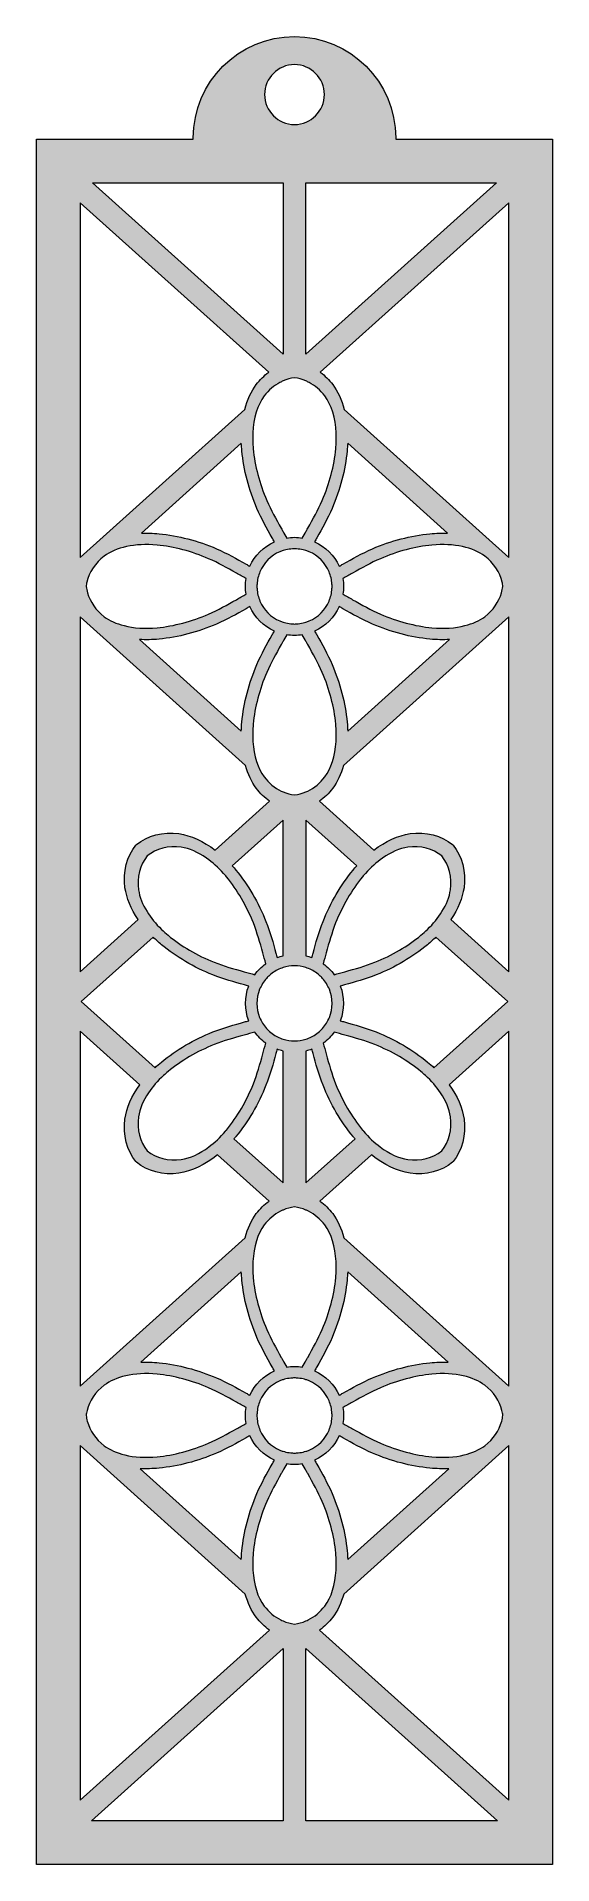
# Model space of a CAD drawing. Extents: x 1255 to 1745, y -1407 to 327.
import ezdxf

# ---------------------------------------------------------------- set-up
doc = ezdxf.new("R2010")
doc.units = 0
doc.header["$MEASUREMENT"] = 0
doc.layers.add('Layer 1', color=7, linetype='Continuous')

msp = doc.modelspace()

# ---------------------------------------------------------------- hatches: boundary and pattern name
at = {"layer": 'Layer 1', "true_color": 0xffffff}
h = msp.add_hatch(color=7, dxfattribs=at)
h.dxf.hatch_style = 2
edge = h.paths.add_edge_path()
edge.add_spline(control_points=[(1596.1, 229.7), (1596.1, 230.1), (1596.1, 230.5), (1596.1, 230.9), (1596.1, 284), (1553.1, 327.1), (1500, 327.1), (1446.9, 327.1), (1403.9, 284), (1403.9, 230.9), (1403.9, 230.5), (1403.9, 230.1), (1403.9, 229.7), (1403.9, 229.7), (1255, 229.7), (1255, 229.7), (1255, 229.7), (1255, -1407.1), (1255, -1407.1), (1255, -1407.1), (1745, -1407.1), (1745, -1407.1), (1745, -1407.1), (1745, 229.7), (1745, 229.7), (1745, 229.7), (1596.1, 229.7), (1596.1, 229.7)], knot_values=[0, 0, 0, 0, 1, 1, 1, 2, 2, 2, 3, 3, 3, 4, 4, 4, 5, 5, 5, 6, 6, 6, 7, 7, 7, 8, 8, 8, 9, 9, 9, 9], degree=3, periodic=1)
edge = h.paths.add_edge_path()
edge.add_spline(control_points=[(1703.6, -1346.2), (1703.6, -1346.2), (1523.9, -1184.7), (1523.9, -1184.7), (1528.5, -1181.4), (1532.7, -1177.3), (1536.3, -1172.6), (1540.9, -1166.5), (1544.4, -1158.9), (1546.8, -1150.5), (1546.8, -1150.5), (1703.6, -1009.6), (1703.6, -1009.6), (1703.6, -1009.6), (1703.6, -1346.2), (1703.6, -1346.2)], knot_values=[0, 0, 0, 0, 1, 1, 1, 2, 2, 2, 3, 3, 3, 4, 4, 4, 5, 5, 5, 5], degree=3, periodic=1)
edge = h.paths.add_edge_path()
edge.add_spline(control_points=[(1296.4, 169.4), (1296.4, 169.4), (1475.5, 8.6), (1475.5, 8.6), (1471.1, 5.3), (1467.1, 1.4), (1463.7, -3.1), (1458.9, -9.6), (1455.2, -17.6), (1452.8, -26.6), (1452.8, -26.6), (1296.4, -167.1), (1296.4, -167.1), (1296.4, -167.1), (1296.4, 169.4), (1296.4, 169.4)], knot_values=[0, 0, 0, 0, 1, 1, 1, 2, 2, 2, 3, 3, 3, 4, 4, 4, 5, 5, 5, 5], degree=3, periodic=1)
edge = h.paths.add_edge_path()
edge.add_spline(control_points=[(1645.4, -144.1), (1640, -143.9), (1634.4, -144), (1628.7, -144.6), (1610.6, -146.3), (1591.7, -151.3), (1574, -158.9), (1564, -163.2), (1554.9, -168.4), (1546, -173.4), (1544.8, -174.1), (1543.6, -174.8), (1542.4, -175.5), (1537.7, -165.2), (1529.4, -156.9), (1519.1, -152.2), (1519.8, -151), (1520.5, -149.8), (1521.2, -148.5), (1526.2, -139.7), (1531.4, -130.5), (1535.7, -120.6), (1543.3, -102.9), (1548.3, -84), (1550, -65.9), (1550.2, -63.5), (1550.4, -61.1), (1550.5, -58.8), (1550.5, -58.8), (1645.4, -144.1), (1645.4, -144.1)], knot_values=[0, 0, 0, 0, 1, 1, 1, 2, 2, 2, 3, 3, 3, 4, 4, 4, 5, 5, 5, 6, 6, 6, 7, 7, 7, 8, 8, 8, 9, 9, 9, 10, 10, 10, 10], degree=3, periodic=1)
edge = h.paths.add_edge_path()
edge.add_spline(control_points=[(1550.5, -331.9), (1550.4, -329), (1550.3, -326.2), (1550, -323.3), (1548.3, -305.2), (1543.3, -286.3), (1535.7, -268.6), (1531.4, -258.6), (1526.2, -249.5), (1521.2, -240.6), (1520.5, -239.4), (1519.8, -238.2), (1519.1, -237), (1529.4, -232.3), (1537.7, -224), (1542.4, -213.7), (1543.6, -214.4), (1544.8, -215.1), (1546, -215.8), (1554.9, -220.8), (1564, -225.9), (1574, -230.3), (1591.7, -237.9), (1610.6, -242.9), (1628.7, -244.6), (1635, -245.2), (1641.2, -245.3), (1647.2, -245), (1647.2, -245), (1550.5, -331.9), (1550.5, -331.9)], knot_values=[0, 0, 0, 0, 1, 1, 1, 2, 2, 2, 3, 3, 3, 4, 4, 4, 5, 5, 5, 6, 6, 6, 7, 7, 7, 8, 8, 8, 9, 9, 9, 10, 10, 10, 10], degree=3, periodic=1)
edge = h.paths.add_edge_path()
edge.add_spline(control_points=[(1646, -930.7), (1640.4, -930.4), (1634.6, -930.6), (1628.7, -931.1), (1610.6, -932.9), (1591.7, -937.8), (1574, -945.5), (1564, -949.8), (1554.9, -954.9), (1546, -959.9), (1544.8, -960.6), (1543.6, -961.3), (1542.4, -962), (1537.7, -951.7), (1529.4, -943.4), (1519.1, -938.7), (1519.8, -937.5), (1520.5, -936.3), (1521.2, -935.1), (1526.2, -926.2), (1531.4, -917.1), (1535.7, -907.1), (1543.3, -889.4), (1548.3, -870.5), (1550, -852.4), (1550.2, -849.9), (1550.4, -847.4), (1550.5, -844.9), (1550.5, -844.9), (1646, -930.7), (1646, -930.7)], knot_values=[0, 0, 0, 0, 1, 1, 1, 2, 2, 2, 3, 3, 3, 4, 4, 4, 5, 5, 5, 6, 6, 6, 7, 7, 7, 8, 8, 8, 9, 9, 9, 10, 10, 10, 10], degree=3, periodic=1)
edge = h.paths.add_edge_path()
edge.add_spline(control_points=[(1550.5, -1117.9), (1550.4, -1115.2), (1550.3, -1112.5), (1550, -1109.8), (1548.3, -1091.7), (1543.3, -1072.8), (1535.7, -1055.1), (1531.4, -1045.2), (1526.2, -1036), (1521.2, -1027.2), (1520.5, -1025.9), (1519.8, -1024.7), (1519.1, -1023.5), (1529.4, -1018.9), (1537.7, -1010.6), (1542.4, -1000.3), (1543.6, -1000.9), (1544.8, -1001.6), (1546, -1002.3), (1554.9, -1007.3), (1564, -1012.5), (1574, -1016.8), (1591.7, -1024.5), (1610.6, -1029.4), (1628.7, -1031.1), (1634.8, -1031.7), (1640.8, -1031.8), (1646.6, -1031.6), (1646.6, -1031.6), (1550.5, -1117.9), (1550.5, -1117.9)], knot_values=[0, 0, 0, 0, 1, 1, 1, 2, 2, 2, 3, 3, 3, 4, 4, 4, 5, 5, 5, 6, 6, 6, 7, 7, 7, 8, 8, 8, 9, 9, 9, 10, 10, 10, 10], degree=3, periodic=1)
edge = h.paths.add_edge_path()
edge.add_spline(control_points=[(1353.4, -1031.6), (1359.2, -1031.8), (1365.2, -1031.7), (1371.3, -1031.1), (1389.4, -1029.4), (1408.3, -1024.5), (1426, -1016.8), (1436, -1012.5), (1445.1, -1007.3), (1454, -1002.3), (1455.2, -1001.6), (1456.4, -1000.9), (1457.6, -1000.3), (1462.3, -1010.6), (1470.6, -1018.9), (1480.9, -1023.5), (1480.2, -1024.7), (1479.5, -1026), (1478.8, -1027.2), (1473.8, -1036), (1468.6, -1045.2), (1464.3, -1055.1), (1456.7, -1072.8), (1451.7, -1091.7), (1450, -1109.8), (1449.7, -1112.5), (1449.6, -1115.2), (1449.5, -1117.9), (1449.5, -1117.9), (1353.4, -1031.6), (1353.4, -1031.6)], knot_values=[0, 0, 0, 0, 1, 1, 1, 2, 2, 2, 3, 3, 3, 4, 4, 4, 5, 5, 5, 6, 6, 6, 7, 7, 7, 8, 8, 8, 9, 9, 9, 10, 10, 10, 10], degree=3, periodic=1)
edge = h.paths.add_edge_path()
edge.add_spline(control_points=[(1449.5, -844.9), (1449.6, -847.4), (1449.8, -849.9), (1450, -852.4), (1451.7, -870.5), (1456.7, -889.4), (1464.3, -907.1), (1468.6, -917.1), (1473.8, -926.2), (1478.8, -935.1), (1479.5, -936.3), (1480.2, -937.5), (1480.9, -938.7), (1470.6, -943.4), (1462.3, -951.7), (1457.6, -962), (1456.4, -961.3), (1455.2, -960.6), (1454, -959.9), (1445.1, -954.9), (1436, -949.8), (1426, -945.5), (1408.3, -937.8), (1389.4, -932.9), (1371.3, -931.1), (1365.4, -930.6), (1359.6, -930.4), (1354, -930.7), (1354, -930.7), (1449.5, -844.9), (1449.5, -844.9)], knot_values=[0, 0, 0, 0, 1, 1, 1, 2, 2, 2, 3, 3, 3, 4, 4, 4, 5, 5, 5, 6, 6, 6, 7, 7, 7, 8, 8, 8, 9, 9, 9, 10, 10, 10, 10], degree=3, periodic=1)
edge = h.paths.add_edge_path()
edge.add_spline(control_points=[(1352.8, -245), (1358.8, -245.3), (1365, -245.2), (1371.3, -244.6), (1389.4, -242.9), (1408.3, -237.9), (1426, -230.3), (1436, -225.9), (1445.1, -220.8), (1454, -215.8), (1455.2, -215.1), (1456.4, -214.4), (1457.6, -213.7), (1462.3, -224), (1470.6, -232.3), (1480.9, -237), (1480.2, -238.2), (1479.5, -239.4), (1478.8, -240.6), (1473.8, -249.5), (1468.6, -258.6), (1464.3, -268.6), (1456.7, -286.3), (1451.7, -305.2), (1450, -323.3), (1449.7, -326.2), (1449.6, -329), (1449.5, -331.9), (1449.5, -331.9), (1352.8, -245), (1352.8, -245)], knot_values=[0, 0, 0, 0, 1, 1, 1, 2, 2, 2, 3, 3, 3, 4, 4, 4, 5, 5, 5, 6, 6, 6, 7, 7, 7, 8, 8, 8, 9, 9, 9, 10, 10, 10, 10], degree=3, periodic=1)
edge = h.paths.add_edge_path()
edge.add_spline(control_points=[(1449.5, -58.8), (1449.6, -61.1), (1449.8, -63.5), (1450, -65.9), (1451.7, -84), (1456.7, -102.9), (1464.3, -120.6), (1468.6, -130.6), (1473.8, -139.7), (1478.8, -148.5), (1479.5, -149.8), (1480.2, -151), (1480.9, -152.2), (1470.6, -156.9), (1462.3, -165.2), (1457.6, -175.5), (1456.4, -174.8), (1455.2, -174.1), (1454, -173.4), (1445.1, -168.4), (1436, -163.2), (1426, -158.9), (1408.3, -151.3), (1389.4, -146.3), (1371.3, -144.6), (1365.6, -144), (1360, -143.9), (1354.6, -144.1), (1354.6, -144.1), (1449.5, -58.8), (1449.5, -58.8)], knot_values=[0, 0, 0, 0, 1, 1, 1, 2, 2, 2, 3, 3, 3, 4, 4, 4, 5, 5, 5, 6, 6, 6, 7, 7, 7, 8, 8, 8, 9, 9, 9, 10, 10, 10, 10], degree=3, periodic=1)
edge = h.paths.add_edge_path()
edge.add_spline(control_points=[(1513.1, -1175), (1512.4, -1175.4), (1511.6, -1175.7), (1510.9, -1176), (1507.4, -1177.6), (1503.7, -1178.6), (1500, -1179), (1496.3, -1178.6), (1492.6, -1177.6), (1489.1, -1176), (1488.4, -1175.7), (1487.6, -1175.4), (1486.9, -1175), (1481, -1172), (1475.5, -1167.6), (1471.3, -1162), (1465, -1153.6), (1461.3, -1141.6), (1460.5, -1127.8), (1460.2, -1122.6), (1460.3, -1117.3), (1460.8, -1111.7), (1462.3, -1095.6), (1466.8, -1078.7), (1473.7, -1062.7), (1477.7, -1053.5), (1482.4, -1045.2), (1487.4, -1036.3), (1488, -1035.3), (1488.6, -1034.2), (1489.1, -1033.2), (1490.3, -1031.2), (1491.4, -1029.1), (1492.6, -1027), (1495, -1027.4), (1497.5, -1027.7), (1500, -1027.7), (1502.5, -1027.7), (1505, -1027.4), (1507.4, -1027), (1508.6, -1029.1), (1509.7, -1031.2), (1510.9, -1033.2), (1511.4, -1034.2), (1512, -1035.3), (1512.6, -1036.3), (1517.6, -1045.2), (1522.3, -1053.5), (1526.3, -1062.7), (1533.2, -1078.7), (1537.7, -1095.6), (1539.2, -1111.7), (1539.7, -1117.3), (1539.8, -1122.6), (1539.5, -1127.8), (1538.7, -1141.6), (1535, -1153.6), (1528.7, -1162), (1524.5, -1167.6), (1519, -1172), (1513.1, -1175)], knot_values=[0, 0, 0, 0, 1, 1, 1, 2, 2, 2, 3, 3, 3, 4, 4, 4, 5, 5, 5, 6, 6, 6, 7, 7, 7, 8, 8, 8, 9, 9, 9, 10, 10, 10, 11, 11, 11, 12, 12, 12, 13, 13, 13, 14, 14, 14, 15, 15, 15, 16, 16, 16, 17, 17, 17, 18, 18, 18, 19, 19, 19, 20, 20, 20, 20], degree=3, periodic=1)
edge = h.paths.add_edge_path()
edge.add_spline(control_points=[(1534.7, -972.9), (1535.2, -974.9), (1535.4, -977), (1535.6, -979.1), (1535.6, -979.8), (1535.7, -980.4), (1535.7, -981.1), (1535.7, -981.8), (1535.6, -982.5), (1535.6, -983.2), (1535.4, -985.3), (1535.2, -987.3), (1534.7, -989.3), (1534.2, -991.3), (1533.6, -993.2), (1532.8, -995), (1529.2, -1003.5), (1522.4, -1010.4), (1513.9, -1014), (1512.9, -1014.4), (1511.9, -1014.8), (1510.9, -1015.1), (1510, -1015.3), (1509.1, -1015.6), (1508.2, -1015.8), (1506.2, -1016.3), (1504.1, -1016.6), (1502, -1016.7), (1501.4, -1016.7), (1500.7, -1016.8), (1500, -1016.8), (1499.3, -1016.8), (1498.6, -1016.7), (1498, -1016.7), (1495.9, -1016.6), (1493.8, -1016.3), (1491.8, -1015.8), (1490.9, -1015.6), (1490, -1015.3), (1489.1, -1015.1), (1488.1, -1014.8), (1487.1, -1014.4), (1486.1, -1014), (1477.6, -1010.4), (1470.8, -1003.5), (1467.2, -995), (1466.4, -993.2), (1465.8, -991.3), (1465.3, -989.3), (1464.8, -987.3), (1464.6, -985.3), (1464.4, -983.2), (1464.4, -982.5), (1464.3, -981.8), (1464.3, -981.1), (1464.3, -980.4), (1464.4, -979.8), (1464.4, -979.1), (1464.6, -977), (1464.8, -974.9), (1465.3, -972.9), (1465.8, -971), (1466.4, -969.1), (1467.2, -967.2), (1470.8, -958.7), (1477.6, -951.9), (1486.1, -948.3), (1487.1, -947.9), (1488.1, -947.5), (1489.1, -947.2), (1490, -946.9), (1490.9, -946.7), (1491.8, -946.4), (1493.8, -946), (1495.9, -945.7), (1498, -945.6), (1498.6, -945.5), (1499.3, -945.5), (1500, -945.5), (1500.7, -945.5), (1501.4, -945.5), (1502, -945.6), (1504.1, -945.7), (1506.2, -946), (1508.2, -946.4), (1509.1, -946.7), (1510, -946.9), (1510.9, -947.2), (1511.9, -947.5), (1512.9, -947.9), (1513.9, -948.3), (1522.4, -951.9), (1529.2, -958.7), (1532.8, -967.2), (1533.6, -969.1), (1534.2, -971), (1534.7, -972.9)], knot_values=[0, 0, 0, 0, 1, 1, 1, 2, 2, 2, 3, 3, 3, 4, 4, 4, 5, 5, 5, 6, 6, 6, 7, 7, 7, 8, 8, 8, 9, 9, 9, 10, 10, 10, 11, 11, 11, 12, 12, 12, 13, 13, 13, 14, 14, 14, 15, 15, 15, 16, 16, 16, 17, 17, 17, 18, 18, 18, 19, 19, 19, 20, 20, 20, 21, 21, 21, 22, 22, 22, 23, 23, 23, 24, 24, 24, 25, 25, 25, 26, 26, 26, 27, 27, 27, 28, 28, 28, 29, 29, 29, 30, 30, 30, 31, 31, 31, 32, 32, 32, 32], degree=3, periodic=1)
edge = h.paths.add_edge_path()
edge.add_spline(control_points=[(1697.9, -981.1), (1697.7, -982.9), (1697.3, -984.7), (1696.8, -986.4), (1694.5, -995.4), (1688.8, -1003.8), (1680.8, -1009.8), (1675.5, -1013.8), (1668.8, -1016.7), (1661.1, -1018.6), (1652, -1020.7), (1641.6, -1021.4), (1630.6, -1020.3), (1614.5, -1018.8), (1597.6, -1014.3), (1581.6, -1007.4), (1572.4, -1003.5), (1564, -998.7), (1555.2, -993.7), (1552.1, -992), (1549, -990.3), (1545.9, -988.6), (1546.3, -986.1), (1546.6, -983.7), (1546.6, -981.1), (1546.6, -978.6), (1546.3, -976.1), (1545.9, -973.7), (1549, -972), (1552.1, -970.3), (1555.1, -968.5), (1564, -963.5), (1572.4, -958.8), (1581.6, -954.8), (1597.6, -947.9), (1614.5, -943.5), (1630.6, -941.9), (1641.3, -940.9), (1651.4, -941.5), (1660.3, -943.5), (1668.3, -945.4), (1675.4, -948.4), (1680.8, -952.5), (1689, -958.6), (1694.8, -967.3), (1697, -976.5), (1697.4, -978), (1697.7, -979.6), (1697.9, -981.1)], knot_values=[0, 0, 0, 0, 1, 1, 1, 2, 2, 2, 3, 3, 3, 4, 4, 4, 5, 5, 5, 6, 6, 6, 7, 7, 7, 8, 8, 8, 9, 9, 9, 10, 10, 10, 11, 11, 11, 12, 12, 12, 13, 13, 13, 14, 14, 14, 15, 15, 15, 16, 16, 16, 16], degree=3, periodic=1)
edge = h.paths.add_edge_path()
edge.add_spline(control_points=[(1302.1, -981.1), (1302.3, -979.6), (1302.6, -978), (1303, -976.5), (1305.2, -967.3), (1311, -958.6), (1319.2, -952.5), (1324.6, -948.4), (1331.7, -945.4), (1339.7, -943.5), (1348.6, -941.5), (1358.7, -940.9), (1369.4, -941.9), (1385.5, -943.5), (1402.4, -947.9), (1418.4, -954.8), (1427.6, -958.8), (1436, -963.5), (1444.8, -968.5), (1447.9, -970.3), (1451, -972), (1454.1, -973.7), (1453.7, -976.1), (1453.4, -978.6), (1453.4, -981.1), (1453.4, -983.7), (1453.7, -986.1), (1454.1, -988.6), (1451, -990.3), (1447.9, -992), (1444.9, -993.7), (1436, -998.7), (1427.6, -1003.5), (1418.4, -1007.4), (1402.4, -1014.3), (1385.5, -1018.8), (1369.4, -1020.3), (1358.4, -1021.4), (1348, -1020.7), (1338.9, -1018.6), (1331.2, -1016.7), (1324.5, -1013.8), (1319.2, -1009.8), (1311.2, -1003.8), (1305.5, -995.4), (1303.2, -986.4), (1302.7, -984.7), (1302.3, -982.9), (1302.1, -981.1)], knot_values=[0, 0, 0, 0, 1, 1, 1, 2, 2, 2, 3, 3, 3, 4, 4, 4, 5, 5, 5, 6, 6, 6, 7, 7, 7, 8, 8, 8, 9, 9, 9, 10, 10, 10, 11, 11, 11, 12, 12, 12, 13, 13, 13, 14, 14, 14, 15, 15, 15, 16, 16, 16, 16], degree=3, periodic=1)
edge = h.paths.add_edge_path()
edge.add_spline(control_points=[(1539.2, -850.5), (1537.7, -866.6), (1533.2, -883.6), (1526.3, -899.5), (1522.3, -908.7), (1517.6, -917.1), (1512.6, -926), (1512, -927), (1511.4, -928), (1510.9, -929), (1509.7, -931.1), (1508.6, -933.1), (1507.4, -935.2), (1505, -934.8), (1502.5, -934.6), (1500, -934.6), (1497.5, -934.6), (1495, -934.8), (1492.6, -935.2), (1491.4, -933.1), (1490.3, -931.1), (1489.1, -929), (1488.6, -928), (1488, -927), (1487.4, -926), (1482.4, -917.1), (1477.7, -908.7), (1473.7, -899.5), (1466.8, -883.6), (1462.3, -866.6), (1460.8, -850.5), (1460.3, -845.2), (1460.2, -840), (1460.5, -835), (1461.2, -821), (1465, -808.8), (1471.3, -800.3), (1475.5, -794.8), (1480.8, -790.4), (1486.6, -787.4), (1487.4, -787), (1488.3, -786.6), (1489.1, -786.2), (1492.6, -784.7), (1496.3, -783.7), (1500, -783.3), (1503.7, -783.7), (1507.4, -784.7), (1510.9, -786.2), (1511.7, -786.6), (1512.6, -787), (1513.4, -787.4), (1519.2, -790.4), (1524.5, -794.8), (1528.7, -800.3), (1535, -808.8), (1538.8, -821), (1539.5, -835), (1539.8, -840), (1539.7, -845.2), (1539.2, -850.5)], knot_values=[0, 0, 0, 0, 1, 1, 1, 2, 2, 2, 3, 3, 3, 4, 4, 4, 5, 5, 5, 6, 6, 6, 7, 7, 7, 8, 8, 8, 9, 9, 9, 10, 10, 10, 11, 11, 11, 12, 12, 12, 13, 13, 13, 14, 14, 14, 15, 15, 15, 16, 16, 16, 17, 17, 17, 18, 18, 18, 19, 19, 19, 20, 20, 20, 20], degree=3, periodic=1)
edge = h.paths.add_edge_path()
edge.add_spline(control_points=[(1525.2, -565), (1525.7, -565.4), (1526.1, -566), (1526.6, -566.5), (1528, -568), (1529.2, -569.7), (1530.3, -571.4), (1531.4, -573.2), (1532.3, -574.9), (1533.1, -576.8), (1536.5, -585.4), (1536.5, -595), (1533.1, -603.6), (1532.3, -605.4), (1531.4, -607.2), (1530.3, -608.9), (1529.2, -610.7), (1528, -612.3), (1526.6, -613.9), (1526.1, -614.4), (1525.7, -614.9), (1525.2, -615.4), (1524.7, -615.9), (1524.2, -616.3), (1523.7, -616.8), (1522.1, -618.2), (1520.5, -619.4), (1518.7, -620.5), (1517, -621.6), (1515.2, -622.5), (1513.4, -623.2), (1512.6, -623.6), (1511.7, -623.8), (1510.9, -624.1), (1503.8, -626.4), (1496.2, -626.4), (1489.1, -624.1), (1488.3, -623.8), (1487.4, -623.6), (1486.6, -623.2), (1484.8, -622.5), (1483, -621.6), (1481.3, -620.5), (1479.5, -619.4), (1477.9, -618.2), (1476.3, -616.8), (1475.8, -616.3), (1475.3, -615.9), (1474.8, -615.4), (1474.3, -614.9), (1473.9, -614.4), (1473.4, -613.9), (1472, -612.3), (1470.8, -610.7), (1469.7, -608.9), (1468.6, -607.2), (1467.7, -605.4), (1466.9, -603.6), (1463.5, -595), (1463.5, -585.4), (1466.9, -576.8), (1467.7, -574.9), (1468.6, -573.2), (1469.7, -571.4), (1470.8, -569.7), (1472, -568), (1473.4, -566.5), (1473.9, -566), (1474.3, -565.4), (1474.8, -565), (1475.3, -564.5), (1475.8, -564), (1476.3, -563.6), (1477.9, -562.2), (1479.5, -560.9), (1481.3, -559.9), (1483, -558.8), (1484.8, -557.9), (1486.6, -557.1), (1487.4, -556.8), (1488.3, -556.5), (1489.1, -556.2), (1492.7, -555.1), (1496.3, -554.5), (1500, -554.5), (1503.7, -554.5), (1507.3, -555.1), (1510.9, -556.2), (1511.7, -556.5), (1512.6, -556.8), (1513.4, -557.1), (1515.2, -557.9), (1517, -558.8), (1518.7, -559.9), (1520.5, -560.9), (1522.1, -562.2), (1523.7, -563.6), (1524.2, -564), (1524.7, -564.5), (1525.2, -565)], knot_values=[0, 0, 0, 0, 1, 1, 1, 2, 2, 2, 3, 3, 3, 4, 4, 4, 5, 5, 5, 6, 6, 6, 7, 7, 7, 8, 8, 8, 9, 9, 9, 10, 10, 10, 11, 11, 11, 12, 12, 12, 13, 13, 13, 14, 14, 14, 15, 15, 15, 16, 16, 16, 17, 17, 17, 18, 18, 18, 19, 19, 19, 20, 20, 20, 21, 21, 21, 22, 22, 22, 23, 23, 23, 24, 24, 24, 25, 25, 25, 26, 26, 26, 27, 27, 27, 28, 28, 28, 29, 29, 29, 30, 30, 30, 31, 31, 31, 32, 32, 32, 33, 33, 33, 33], degree=3, periodic=1)
edge = h.paths.add_edge_path()
edge.add_spline(control_points=[(1435.4, -470.1), (1445.7, -482.6), (1454.5, -497.7), (1460.9, -513.9), (1464.6, -523.2), (1467.2, -532.5), (1469.9, -542.3), (1470.8, -545.6), (1471.8, -549.1), (1472.8, -552.5), (1470.8, -553.9), (1468.9, -555.5), (1467.1, -557.3), (1465.3, -559.1), (1463.7, -561), (1462.3, -563), (1458.9, -562), (1455.5, -561), (1452.1, -560.1), (1442.3, -557.4), (1433, -554.8), (1423.7, -551.1), (1407.5, -544.7), (1392.4, -535.9), (1379.9, -525.6), (1377.7, -523.7), (1375.7, -521.9), (1373.7, -520), (1368.1, -514.6), (1363.5, -508.9), (1359.9, -503.1), (1355.6, -496.2), (1352.8, -489.3), (1351.9, -482.6), (1350.2, -470.8), (1353.3, -458.7), (1360.1, -450.3), (1368.5, -443.4), (1380.6, -440.4), (1392.4, -442), (1400.2, -443.2), (1408.4, -446.7), (1416.4, -452.3), (1422, -456.3), (1427.5, -461.2), (1432.7, -467), (1433.6, -468), (1434.5, -469), (1435.4, -470.1)], knot_values=[0, 0, 0, 0, 1, 1, 1, 2, 2, 2, 3, 3, 3, 4, 4, 4, 5, 5, 5, 6, 6, 6, 7, 7, 7, 8, 8, 8, 9, 9, 9, 10, 10, 10, 11, 11, 11, 12, 12, 12, 13, 13, 13, 14, 14, 14, 15, 15, 15, 16, 16, 16, 16], degree=3, periodic=1)
edge = h.paths.add_edge_path()
edge.add_spline(control_points=[(1375.7, -658.5), (1377, -657.3), (1378.4, -656), (1379.9, -654.8), (1392.4, -644.5), (1407.5, -635.7), (1423.7, -629.3), (1433, -625.6), (1442.3, -623), (1452.1, -620.3), (1455.5, -619.3), (1458.9, -618.4), (1462.3, -617.4), (1463.7, -619.4), (1465.3, -621.3), (1467.1, -623.1), (1468.9, -624.9), (1470.8, -626.5), (1472.8, -627.9), (1471.8, -631.3), (1470.8, -634.7), (1469.9, -638.1), (1467.2, -647.9), (1464.6, -657.2), (1460.9, -666.5), (1454.5, -682.7), (1445.7, -697.8), (1435.4, -710.3), (1435.1, -710.6), (1434.7, -711), (1434.4, -711.4), (1429.5, -717.2), (1424.1, -722.3), (1418.6, -726.4), (1410, -732.9), (1400.9, -737.1), (1392.4, -738.3), (1380.6, -740), (1368.5, -736.9), (1360.1, -730.1), (1353.3, -721.7), (1350.2, -709.6), (1351.9, -697.8), (1352.9, -690.4), (1356.2, -682.6), (1361.3, -674.9), (1365.1, -669.3), (1370, -663.8), (1375.7, -658.5)], knot_values=[0, 0, 0, 0, 1, 1, 1, 2, 2, 2, 3, 3, 3, 4, 4, 4, 5, 5, 5, 6, 6, 6, 7, 7, 7, 8, 8, 8, 9, 9, 9, 10, 10, 10, 11, 11, 11, 12, 12, 12, 13, 13, 13, 14, 14, 14, 15, 15, 15, 16, 16, 16, 16], degree=3, periodic=1)
edge = h.paths.add_edge_path()
edge.add_spline(control_points=[(1564.6, -710.3), (1554.3, -697.8), (1545.5, -682.6), (1539.1, -666.5), (1535.4, -657.2), (1532.8, -647.9), (1530.1, -638.1), (1529.2, -634.7), (1528.2, -631.3), (1527.2, -627.9), (1529.2, -626.5), (1531.1, -624.9), (1532.9, -623.1), (1534.7, -621.3), (1536.3, -619.4), (1537.7, -617.4), (1541.1, -618.4), (1544.5, -619.3), (1547.9, -620.3), (1557.7, -623), (1567, -625.6), (1576.3, -629.3), (1592.5, -635.7), (1607.6, -644.5), (1620.1, -654.8), (1621.6, -656), (1623, -657.3), (1624.3, -658.5), (1630, -663.8), (1634.9, -669.3), (1638.7, -674.9), (1643.8, -682.6), (1647.1, -690.4), (1648.1, -697.8), (1649.8, -709.6), (1646.7, -721.7), (1639.9, -730.1), (1631.5, -736.9), (1619.4, -740), (1607.6, -738.3), (1599.1, -737.1), (1590, -732.9), (1581.4, -726.4), (1575.9, -722.3), (1570.5, -717.2), (1565.6, -711.4), (1565.3, -711), (1564.9, -710.6), (1564.6, -710.3)], knot_values=[0, 0, 0, 0, 1, 1, 1, 2, 2, 2, 3, 3, 3, 4, 4, 4, 5, 5, 5, 6, 6, 6, 7, 7, 7, 8, 8, 8, 9, 9, 9, 10, 10, 10, 11, 11, 11, 12, 12, 12, 13, 13, 13, 14, 14, 14, 15, 15, 15, 16, 16, 16, 16], degree=3, periodic=1)
edge = h.paths.add_edge_path()
edge.add_spline(control_points=[(1626.3, -520), (1624.3, -521.9), (1622.3, -523.7), (1620.1, -525.6), (1607.6, -535.9), (1592.5, -544.7), (1576.3, -551.1), (1567, -554.8), (1557.7, -557.4), (1547.9, -560.1), (1544.5, -561), (1541.1, -562), (1537.7, -563), (1536.3, -561), (1534.7, -559.1), (1532.9, -557.3), (1531.1, -555.5), (1529.2, -553.9), (1527.2, -552.5), (1528.2, -549.1), (1529.2, -545.7), (1530.1, -542.3), (1532.8, -532.5), (1535.4, -523.2), (1539.1, -513.9), (1545.5, -497.7), (1554.3, -482.6), (1564.6, -470.1), (1565.5, -469), (1566.4, -468), (1567.3, -467), (1572.5, -461.2), (1578, -456.3), (1583.6, -452.3), (1591.6, -446.7), (1599.8, -443.2), (1607.6, -442), (1619.4, -440.4), (1631.5, -443.4), (1639.9, -450.3), (1646.7, -458.7), (1649.8, -470.8), (1648.1, -482.6), (1647.2, -489.3), (1644.4, -496.2), (1640.1, -503.1), (1636.5, -508.9), (1631.9, -514.6), (1626.3, -520)], knot_values=[0, 0, 0, 0, 1, 1, 1, 2, 2, 2, 3, 3, 3, 4, 4, 4, 5, 5, 5, 6, 6, 6, 7, 7, 7, 8, 8, 8, 9, 9, 9, 10, 10, 10, 11, 11, 11, 12, 12, 12, 13, 13, 13, 14, 14, 14, 15, 15, 15, 16, 16, 16, 16], degree=3, periodic=1)
edge = h.paths.add_edge_path()
edge.add_spline(control_points=[(1512.7, -388.7), (1512.1, -389), (1511.5, -389.2), (1510.9, -389.5), (1507.4, -391), (1503.7, -392.1), (1500, -392.4), (1496.3, -392.1), (1492.6, -391), (1489.1, -389.5), (1488.5, -389.2), (1487.9, -389), (1487.3, -388.7), (1481.2, -385.7), (1475.6, -381.1), (1471.3, -375.4), (1465.1, -367.1), (1461.4, -355.3), (1460.5, -341.8), (1460.2, -336.5), (1460.2, -330.9), (1460.8, -325.2), (1462.3, -309.1), (1466.8, -292.1), (1473.7, -276.2), (1477.7, -267), (1482.4, -258.6), (1487.4, -249.7), (1488, -248.7), (1488.6, -247.7), (1489.1, -246.7), (1490.3, -244.6), (1491.4, -242.6), (1492.6, -240.5), (1495, -240.9), (1497.5, -241.1), (1500, -241.1), (1502.5, -241.1), (1505, -240.9), (1507.4, -240.5), (1508.6, -242.6), (1509.7, -244.6), (1510.9, -246.7), (1511.4, -247.7), (1512, -248.7), (1512.6, -249.7), (1517.6, -258.6), (1522.3, -267), (1526.3, -276.2), (1533.2, -292.1), (1537.7, -309.1), (1539.2, -325.2), (1539.8, -330.9), (1539.8, -336.5), (1539.5, -341.8), (1538.6, -355.3), (1534.9, -367.1), (1528.7, -375.4), (1524.4, -381.1), (1518.8, -385.7), (1512.7, -388.7)], knot_values=[0, 0, 0, 0, 1, 1, 1, 2, 2, 2, 3, 3, 3, 4, 4, 4, 5, 5, 5, 6, 6, 6, 7, 7, 7, 8, 8, 8, 9, 9, 9, 10, 10, 10, 11, 11, 11, 12, 12, 12, 13, 13, 13, 14, 14, 14, 15, 15, 15, 16, 16, 16, 17, 17, 17, 18, 18, 18, 19, 19, 19, 20, 20, 20, 20], degree=3, periodic=1)
edge = h.paths.add_edge_path()
edge.add_spline(control_points=[(1534.7, -186.4), (1535.2, -188.4), (1535.4, -190.4), (1535.6, -192.6), (1535.6, -193.2), (1535.7, -193.9), (1535.7, -194.6), (1535.7, -195.3), (1535.6, -195.9), (1535.6, -196.6), (1535.4, -198.7), (1535.2, -200.8), (1534.7, -202.8), (1534.2, -204.7), (1533.6, -206.7), (1532.8, -208.5), (1529.2, -217), (1522.4, -223.8), (1513.9, -227.4), (1512.9, -227.8), (1511.9, -228.2), (1510.9, -228.5), (1510, -228.8), (1509.1, -229.1), (1508.2, -229.3), (1506.2, -229.7), (1504.1, -230), (1502, -230.2), (1501.4, -230.2), (1500.7, -230.3), (1500, -230.3), (1499.3, -230.3), (1498.6, -230.2), (1498, -230.2), (1495.9, -230), (1493.8, -229.7), (1491.8, -229.3), (1490.9, -229.1), (1490, -228.8), (1489.1, -228.5), (1488.1, -228.2), (1487.1, -227.8), (1486.1, -227.4), (1477.6, -223.8), (1470.8, -217), (1467.2, -208.5), (1466.4, -206.7), (1465.8, -204.7), (1465.3, -202.8), (1464.8, -200.8), (1464.6, -198.7), (1464.4, -196.6), (1464.4, -195.9), (1464.3, -195.3), (1464.3, -194.6), (1464.3, -193.9), (1464.4, -193.2), (1464.4, -192.6), (1464.6, -190.4), (1464.8, -188.4), (1465.3, -186.4), (1465.8, -184.4), (1466.4, -182.5), (1467.2, -180.7), (1470.8, -172.2), (1477.6, -165.3), (1486.1, -161.7), (1487.1, -161.3), (1488.1, -161), (1489.1, -160.6), (1490, -160.4), (1490.9, -160.1), (1491.8, -159.9), (1493.8, -159.4), (1495.9, -159.1), (1498, -159), (1498.6, -159), (1499.3, -158.9), (1500, -158.9), (1500.7, -158.9), (1501.4, -159), (1502, -159), (1504.1, -159.1), (1506.2, -159.4), (1508.2, -159.9), (1509.1, -160.1), (1510, -160.4), (1510.9, -160.6), (1511.9, -161), (1512.9, -161.3), (1513.9, -161.7), (1522.4, -165.3), (1529.2, -172.2), (1532.8, -180.7), (1533.6, -182.5), (1534.2, -184.4), (1534.7, -186.4)], knot_values=[0, 0, 0, 0, 1, 1, 1, 2, 2, 2, 3, 3, 3, 4, 4, 4, 5, 5, 5, 6, 6, 6, 7, 7, 7, 8, 8, 8, 9, 9, 9, 10, 10, 10, 11, 11, 11, 12, 12, 12, 13, 13, 13, 14, 14, 14, 15, 15, 15, 16, 16, 16, 17, 17, 17, 18, 18, 18, 19, 19, 19, 20, 20, 20, 21, 21, 21, 22, 22, 22, 23, 23, 23, 24, 24, 24, 25, 25, 25, 26, 26, 26, 27, 27, 27, 28, 28, 28, 29, 29, 29, 30, 30, 30, 31, 31, 31, 32, 32, 32, 32], degree=3, periodic=1)
edge = h.paths.add_edge_path()
edge.add_spline(control_points=[(1697.9, -194.6), (1697.6, -196.6), (1697.2, -198.6), (1696.6, -200.6), (1694.2, -209.2), (1688.6, -217.4), (1680.8, -223.3), (1675.7, -227.1), (1669.2, -230), (1661.9, -231.8), (1652.6, -234.2), (1641.9, -234.9), (1630.6, -233.8), (1614.5, -232.3), (1597.6, -227.8), (1581.6, -220.9), (1572.4, -216.9), (1564, -212.2), (1555.2, -207.2), (1552.1, -205.4), (1549, -203.7), (1545.9, -202), (1546.3, -199.6), (1546.6, -197.1), (1546.6, -194.6), (1546.6, -192.1), (1546.3, -189.6), (1545.9, -187.2), (1549, -185.4), (1552.1, -183.7), (1555.1, -182), (1564, -177), (1572.4, -172.2), (1581.6, -168.3), (1597.6, -161.4), (1614.5, -156.9), (1630.6, -155.4), (1641, -154.4), (1650.8, -154.9), (1659.5, -156.8), (1667.9, -158.6), (1675.2, -161.7), (1680.8, -165.9), (1689.2, -172.2), (1695.1, -181.2), (1697.2, -190.6), (1697.5, -191.9), (1697.7, -193.3), (1697.9, -194.6)], knot_values=[0, 0, 0, 0, 1, 1, 1, 2, 2, 2, 3, 3, 3, 4, 4, 4, 5, 5, 5, 6, 6, 6, 7, 7, 7, 8, 8, 8, 9, 9, 9, 10, 10, 10, 11, 11, 11, 12, 12, 12, 13, 13, 13, 14, 14, 14, 15, 15, 15, 16, 16, 16, 16], degree=3, periodic=1)
edge = h.paths.add_edge_path()
edge.add_spline(control_points=[(1302.1, -194.6), (1302.3, -193.3), (1302.5, -191.9), (1302.8, -190.6), (1304.9, -181.2), (1310.8, -172.2), (1319.2, -165.9), (1324.8, -161.7), (1332.1, -158.6), (1340.5, -156.8), (1349.2, -154.9), (1359, -154.4), (1369.4, -155.4), (1385.5, -156.9), (1402.4, -161.4), (1418.4, -168.3), (1427.6, -172.2), (1436, -177), (1444.8, -182), (1447.9, -183.7), (1451, -185.4), (1454.1, -187.2), (1453.7, -189.6), (1453.4, -192.1), (1453.4, -194.6), (1453.4, -197.1), (1453.7, -199.6), (1454.1, -202), (1451, -203.7), (1447.9, -205.4), (1444.9, -207.2), (1436, -212.2), (1427.6, -216.9), (1418.4, -220.9), (1402.4, -227.8), (1385.5, -232.3), (1369.4, -233.8), (1358.1, -234.9), (1347.4, -234.2), (1338.1, -231.8), (1330.8, -230), (1324.3, -227.1), (1319.2, -223.3), (1311.4, -217.4), (1305.8, -209.2), (1303.4, -200.6), (1302.8, -198.6), (1302.4, -196.6), (1302.1, -194.6)], knot_values=[0, 0, 0, 0, 1, 1, 1, 2, 2, 2, 3, 3, 3, 4, 4, 4, 5, 5, 5, 6, 6, 6, 7, 7, 7, 8, 8, 8, 9, 9, 9, 10, 10, 10, 11, 11, 11, 12, 12, 12, 13, 13, 13, 14, 14, 14, 15, 15, 15, 16, 16, 16, 16], degree=3, periodic=1)
edge = h.paths.add_edge_path()
edge.add_spline(control_points=[(1539.2, -64), (1537.7, -80.1), (1533.2, -97), (1526.3, -113), (1522.3, -122.2), (1517.6, -130.6), (1512.6, -139.4), (1512, -140.4), (1511.4, -141.5), (1510.9, -142.5), (1509.7, -144.5), (1508.6, -146.6), (1507.4, -148.7), (1505, -148.3), (1502.5, -148), (1500, -148), (1497.5, -148), (1495, -148.3), (1492.6, -148.7), (1491.4, -146.6), (1490.3, -144.5), (1489.1, -142.5), (1488.6, -141.5), (1488, -140.4), (1487.4, -139.4), (1482.4, -130.6), (1477.7, -122.2), (1473.7, -113), (1466.8, -97), (1462.3, -80.1), (1460.8, -64), (1460.3, -58.8), (1460.2, -53.8), (1460.4, -49), (1461.1, -34.8), (1464.9, -22.4), (1471.3, -13.8), (1475.4, -8.4), (1480.5, -4.1), (1486.2, -1.1), (1487.2, -0.6), (1488.1, -0.1), (1489.1, 0.3), (1492.6, 1.9), (1496.3, 2.9), (1500, 3.3), (1503.7, 2.9), (1507.4, 1.9), (1510.9, 0.3), (1511.9, -0.1), (1512.8, -0.6), (1513.8, -1.1), (1519.5, -4.1), (1524.6, -8.4), (1528.7, -13.8), (1535.1, -22.4), (1538.9, -34.8), (1539.6, -49), (1539.8, -53.8), (1539.7, -58.8), (1539.2, -64)], knot_values=[0, 0, 0, 0, 1, 1, 1, 2, 2, 2, 3, 3, 3, 4, 4, 4, 5, 5, 5, 6, 6, 6, 7, 7, 7, 8, 8, 8, 9, 9, 9, 10, 10, 10, 11, 11, 11, 12, 12, 12, 13, 13, 13, 14, 14, 14, 15, 15, 15, 16, 16, 16, 17, 17, 17, 18, 18, 18, 19, 19, 19, 20, 20, 20, 20], degree=3, periodic=1)
edge = h.paths.add_edge_path()
edge.add_spline(control_points=[(1489.1, -545), (1487.2, -545.5), (1485.4, -546), (1483.6, -546.7), (1483.2, -545.3), (1482.8, -544), (1482.4, -542.6), (1479.7, -532.8), (1476.9, -522.7), (1472.9, -512.6), (1465.8, -494.7), (1455.9, -477.8), (1444.4, -463.8), (1443.2, -462.4), (1442, -461), (1440.8, -459.7), (1440.8, -459.7), (1489.1, -416.3), (1489.1, -416.3), (1489.1, -416.3), (1489.1, -545), (1489.1, -545)], knot_values=[0, 0, 0, 0, 1, 1, 1, 2, 2, 2, 3, 3, 3, 4, 4, 4, 5, 5, 5, 6, 6, 6, 7, 7, 7, 7], degree=3, periodic=1)
edge = h.paths.add_edge_path()
edge.add_spline(control_points=[(1373.7, -534.5), (1387.7, -546.1), (1404.5, -556), (1422.4, -563.1), (1432.5, -567.1), (1442.7, -569.9), (1452.5, -572.6), (1453.8, -573), (1455.2, -573.4), (1456.5, -573.7), (1452.5, -584.3), (1452.5, -596), (1456.5, -606.6), (1455.2, -607), (1453.8, -607.4), (1452.5, -607.8), (1442.7, -610.5), (1432.5, -613.3), (1422.4, -617.3), (1404.5, -624.4), (1387.7, -634.3), (1373.7, -645.8), (1371.5, -647.6), (1369.5, -649.4), (1367.5, -651.2), (1367.5, -651.2), (1297.5, -588.4), (1297.5, -588.4), (1297.5, -588.4), (1365.6, -527.3), (1365.6, -527.3), (1368.1, -529.7), (1370.8, -532.2), (1373.7, -534.5)], knot_values=[0, 0, 0, 0, 1, 1, 1, 2, 2, 2, 3, 3, 3, 4, 4, 4, 5, 5, 5, 6, 6, 6, 7, 7, 7, 8, 8, 8, 9, 9, 9, 10, 10, 10, 11, 11, 11, 11], degree=3, periodic=1)
edge = h.paths.add_edge_path()
edge.add_spline(control_points=[(1444.4, -716.5), (1455.9, -702.5), (1465.8, -685.7), (1472.9, -667.7), (1476.9, -657.6), (1479.7, -647.5), (1482.4, -637.7), (1482.8, -636.4), (1483.2, -635), (1483.6, -633.7), (1485.4, -634.4), (1487.2, -634.9), (1489.1, -635.4), (1489.1, -635.4), (1489.1, -760.5), (1489.1, -760.5), (1489.1, -760.5), (1442.5, -718.6), (1442.5, -718.6), (1443.2, -717.9), (1443.8, -717.2), (1444.4, -716.5)], knot_values=[0, 0, 0, 0, 1, 1, 1, 2, 2, 2, 3, 3, 3, 4, 4, 4, 5, 5, 5, 6, 6, 6, 7, 7, 7, 7], degree=3, periodic=1)
edge = h.paths.add_edge_path()
edge.add_spline(control_points=[(1510.9, -635.4), (1512.8, -634.9), (1514.6, -634.4), (1516.4, -633.7), (1516.8, -635), (1517.2, -636.4), (1517.6, -637.7), (1520.3, -647.5), (1523.1, -657.6), (1527.1, -667.7), (1534.2, -685.7), (1544.1, -702.5), (1555.6, -716.5), (1556.2, -717.2), (1556.8, -717.9), (1557.5, -718.6), (1557.5, -718.6), (1510.9, -760.5), (1510.9, -760.5), (1510.9, -760.5), (1510.9, -635.4), (1510.9, -635.4)], knot_values=[0, 0, 0, 0, 1, 1, 1, 2, 2, 2, 3, 3, 3, 4, 4, 4, 5, 5, 5, 6, 6, 6, 7, 7, 7, 7], degree=3, periodic=1)
edge = h.paths.add_edge_path()
edge.add_spline(control_points=[(1632.5, -651.2), (1630.5, -649.4), (1628.5, -647.6), (1626.3, -645.8), (1612.3, -634.3), (1595.5, -624.4), (1577.6, -617.3), (1567.4, -613.3), (1557.3, -610.5), (1547.5, -607.8), (1546.2, -607.4), (1544.8, -607), (1543.5, -606.6), (1547.5, -596), (1547.5, -584.3), (1543.5, -573.7), (1544.8, -573.4), (1546.2, -573), (1547.5, -572.6), (1557.3, -569.9), (1567.4, -567.1), (1577.6, -563.1), (1595.5, -556), (1612.3, -546.1), (1626.3, -534.5), (1629.2, -532.2), (1631.9, -529.7), (1634.4, -527.3), (1634.4, -527.3), (1702.5, -588.4), (1702.5, -588.4), (1702.5, -588.4), (1632.5, -651.2), (1632.5, -651.2)], knot_values=[0, 0, 0, 0, 1, 1, 1, 2, 2, 2, 3, 3, 3, 4, 4, 4, 5, 5, 5, 6, 6, 6, 7, 7, 7, 8, 8, 8, 9, 9, 9, 10, 10, 10, 11, 11, 11, 11], degree=3, periodic=1)
edge = h.paths.add_edge_path()
edge.add_spline(control_points=[(1555.6, -463.8), (1544.1, -477.8), (1534.2, -494.7), (1527.1, -512.6), (1523.1, -522.7), (1520.3, -532.8), (1517.6, -542.6), (1517.2, -544), (1516.8, -545.3), (1516.4, -546.7), (1514.6, -546), (1512.8, -545.5), (1510.9, -545), (1510.9, -545), (1510.9, -416.3), (1510.9, -416.3), (1510.9, -416.3), (1559.2, -459.7), (1559.2, -459.7), (1558, -461), (1556.8, -462.4), (1555.6, -463.8)], knot_values=[0, 0, 0, 0, 1, 1, 1, 2, 2, 2, 3, 3, 3, 4, 4, 4, 5, 5, 5, 6, 6, 6, 7, 7, 7, 7], degree=3, periodic=1)
edge = h.paths.add_edge_path()
edge.add_spline(control_points=[(1296.4, -223.6), (1296.4, -223.6), (1453.4, -364.6), (1453.4, -364.6), (1455.8, -372.8), (1459.3, -380.1), (1463.7, -386.1), (1467.4, -390.9), (1471.7, -395.1), (1476.4, -398.4), (1476.4, -398.4), (1424.8, -444.8), (1424.8, -444.8), (1413.5, -436.3), (1401.6, -430.8), (1390.2, -429.1), (1375.3, -427), (1360.2, -430.9), (1349.8, -439.5), (1349.8, -439.5), (1349.5, -439.7), (1349.5, -439.7), (1349.5, -439.7), (1349.3, -440), (1349.3, -440), (1340.7, -450.4), (1336.8, -465.5), (1339, -480.4), (1340.4, -490.3), (1344.8, -500.7), (1351.5, -510.6), (1351.5, -510.6), (1296.4, -560.1), (1296.4, -560.1), (1296.4, -560.1), (1296.4, -223.6), (1296.4, -223.6)], knot_values=[0, 0, 0, 0, 1, 1, 1, 2, 2, 2, 3, 3, 3, 4, 4, 4, 5, 5, 5, 6, 6, 6, 7, 7, 7, 8, 8, 8, 9, 9, 9, 10, 10, 10, 11, 11, 11, 12, 12, 12, 12], degree=3, periodic=1)
edge = h.paths.add_edge_path()
edge.add_spline(control_points=[(1296.4, -616.6), (1296.4, -616.6), (1353.1, -667.5), (1353.1, -667.5), (1345.4, -678.1), (1340.5, -689.3), (1339, -699.9), (1336.8, -714.9), (1340.7, -730), (1349.3, -740.3), (1349.3, -740.3), (1349.5, -740.6), (1349.5, -740.6), (1349.5, -740.6), (1349.8, -740.9), (1349.8, -740.9), (1360.2, -749.5), (1375.3, -753.4), (1390.2, -751.2), (1402.3, -749.5), (1415, -743.4), (1426.9, -733.8), (1426.9, -733.8), (1475.8, -777.8), (1475.8, -777.8), (1471.3, -781), (1467.2, -785), (1463.7, -789.6), (1459, -795.9), (1455.4, -803.7), (1453, -812.5), (1453, -812.5), (1296.4, -953.2), (1296.4, -953.2), (1296.4, -953.2), (1296.4, -616.6), (1296.4, -616.6)], knot_values=[0, 0, 0, 0, 1, 1, 1, 2, 2, 2, 3, 3, 3, 4, 4, 4, 5, 5, 5, 6, 6, 6, 7, 7, 7, 8, 8, 8, 9, 9, 9, 10, 10, 10, 11, 11, 11, 12, 12, 12, 12], degree=3, periodic=1)
edge = h.paths.add_edge_path()
edge.add_spline(control_points=[(1296.4, -1009.6), (1296.4, -1009.6), (1453.2, -1150.5), (1453.2, -1150.5), (1455.6, -1158.9), (1459.1, -1166.5), (1463.7, -1172.6), (1467.3, -1177.3), (1471.5, -1181.4), (1476.1, -1184.7), (1476.1, -1184.7), (1296.4, -1346.2), (1296.4, -1346.2), (1296.4, -1346.2), (1296.4, -1009.6), (1296.4, -1009.6)], knot_values=[0, 0, 0, 0, 1, 1, 1, 2, 2, 2, 3, 3, 3, 4, 4, 4, 5, 5, 5, 5], degree=3, periodic=1)
edge = h.paths.add_edge_path()
edge.add_spline(control_points=[(1703.6, -953.2), (1703.6, -953.2), (1547, -812.5), (1547, -812.5), (1544.6, -803.7), (1541, -795.9), (1536.3, -789.6), (1532.8, -785), (1528.7, -781), (1524.2, -777.8), (1524.2, -777.8), (1573.1, -733.8), (1573.1, -733.8), (1585, -743.4), (1597.7, -749.5), (1609.8, -751.2), (1624.7, -753.4), (1639.8, -749.5), (1650.2, -740.9), (1650.2, -740.9), (1650.5, -740.6), (1650.5, -740.6), (1650.5, -740.6), (1650.7, -740.3), (1650.7, -740.3), (1659.3, -730), (1663.2, -714.9), (1661, -699.9), (1659.5, -689.3), (1654.6, -678.1), (1646.9, -667.5), (1646.9, -667.5), (1703.6, -616.6), (1703.6, -616.6), (1703.6, -616.6), (1703.6, -953.2), (1703.6, -953.2)], knot_values=[0, 0, 0, 0, 1, 1, 1, 2, 2, 2, 3, 3, 3, 4, 4, 4, 5, 5, 5, 6, 6, 6, 7, 7, 7, 8, 8, 8, 9, 9, 9, 10, 10, 10, 11, 11, 11, 12, 12, 12, 12], degree=3, periodic=1)
edge = h.paths.add_edge_path()
edge.add_spline(control_points=[(1703.6, -560.1), (1703.6, -560.1), (1648.5, -510.6), (1648.5, -510.6), (1655.2, -500.7), (1659.6, -490.3), (1661, -480.4), (1663.2, -465.5), (1659.3, -450.4), (1650.7, -440), (1650.7, -440), (1650.5, -439.7), (1650.5, -439.7), (1650.5, -439.7), (1650.2, -439.5), (1650.2, -439.5), (1639.8, -430.9), (1624.7, -427), (1609.8, -429.1), (1598.4, -430.8), (1586.5, -436.3), (1575.2, -444.8), (1575.2, -444.8), (1523.6, -398.4), (1523.6, -398.4), (1528.3, -395.1), (1532.6, -390.9), (1536.3, -386.1), (1540.7, -380.1), (1544.2, -372.8), (1546.6, -364.6), (1546.6, -364.6), (1703.6, -223.6), (1703.6, -223.6), (1703.6, -223.6), (1703.6, -560.1), (1703.6, -560.1)], knot_values=[0, 0, 0, 0, 1, 1, 1, 2, 2, 2, 3, 3, 3, 4, 4, 4, 5, 5, 5, 6, 6, 6, 7, 7, 7, 8, 8, 8, 9, 9, 9, 10, 10, 10, 11, 11, 11, 12, 12, 12, 12], degree=3, periodic=1)
edge = h.paths.add_edge_path()
edge.add_spline(control_points=[(1703.6, -167.1), (1703.6, -167.1), (1547.2, -26.6), (1547.2, -26.6), (1544.8, -17.6), (1541.1, -9.6), (1536.3, -3.1), (1532.9, 1.4), (1528.9, 5.3), (1524.5, 8.6), (1524.5, 8.6), (1703.6, 169.4), (1703.6, 169.4), (1703.6, 169.4), (1703.6, -167.1), (1703.6, -167.1)], knot_values=[0, 0, 0, 0, 1, 1, 1, 2, 2, 2, 3, 3, 3, 4, 4, 4, 5, 5, 5, 5], degree=3, periodic=1)
h.paths.add_polyline_path([(1586.2, 188.3), (1692, 188.3), (1510.9, 25.6), (1510.9, 188.3)])
edge = h.paths.add_edge_path()
edge.add_spline(control_points=[(1500, 300.4), (1515.7, 300.4), (1528.4, 287.7), (1528.4, 272), (1528.4, 256.4), (1515.7, 243.6), (1500, 243.6), (1484.3, 243.6), (1471.6, 256.4), (1471.6, 272), (1471.6, 287.7), (1484.3, 300.4), (1500, 300.4)], knot_values=[0, 0, 0, 0, 1, 1, 1, 2, 2, 2, 3, 3, 3, 4, 4, 4, 4], degree=3, periodic=1)
h.paths.add_polyline_path([(1413.8, 188.3), (1489.1, 188.3), (1489.1, 25.6), (1308, 188.3)])
h.paths.add_polyline_path([(1489.1, -1202.3), (1489.1, -1365.6), (1307.3, -1365.6)])
h.paths.add_polyline_path([(1510.9, -1365.6), (1510.9, -1202.3), (1692.7, -1365.6)])

# ---------------------------------------------------------------- linework, layer by layer
at = {"layer": 'Layer 1', "lineweight": 0}
for points in [[(1413.8, 188.3), (1489.1, 188.3), (1489.1, 25.6), (1308, 188.3), (1413.8, 188.3)], [(1586.2, 188.3), (1692, 188.3), (1510.9, 25.6), (1510.9, 188.3), (1586.2, 188.3)], [(1489.1, -1202.3), (1489.1, -1365.6), (1307.3, -1365.6), (1489.1, -1202.3)], [(1510.9, -1365.6), (1510.9, -1202.3), (1692.7, -1365.6), (1510.9, -1365.6)]]:
    msp.add_lwpolyline(points, dxfattribs=at)
for points, knots in [([(1596.1, 229.7), (1596.1, 230.1), (1596.1, 230.5), (1596.1, 230.9), (1596.1, 284), (1553.1, 327.1), (1500, 327.1), (1446.9, 327.1), (1403.9, 284), (1403.9, 230.9), (1403.9, 230.5), (1403.9, 230.1), (1403.9, 229.7), (1403.9, 229.7), (1255, 229.7), (1255, 229.7), (1255, 229.7), (1255, -1407.1), (1255, -1407.1), (1255, -1407.1), (1745, -1407.1), (1745, -1407.1), (1745, -1407.1), (1745, 229.7), (1745, 229.7), (1745, 229.7), (1596.1, 229.7), (1596.1, 229.7)], [0, 0, 0, 0, 1, 1, 1, 2, 2, 2, 3, 3, 3, 4, 4, 4, 5, 5, 5, 6, 6, 6, 7, 7, 7, 8, 8, 8, 9, 9, 9, 9]), ([(1500, 300.4), (1515.7, 300.4), (1528.4, 287.7), (1528.4, 272), (1528.4, 256.4), (1515.7, 243.6), (1500, 243.6), (1484.3, 243.6), (1471.6, 256.4), (1471.6, 272), (1471.6, 287.7), (1484.3, 300.4), (1500, 300.4)], [0, 0, 0, 0, 1, 1, 1, 2, 2, 2, 3, 3, 3, 4, 4, 4, 4]), ([(1296.4, 169.4), (1296.4, 169.4), (1475.5, 8.6), (1475.5, 8.6), (1471.1, 5.3), (1467.1, 1.4), (1463.7, -3.1), (1458.9, -9.6), (1455.2, -17.6), (1452.8, -26.6), (1452.8, -26.6), (1296.4, -167.1), (1296.4, -167.1), (1296.4, -167.1), (1296.4, 169.4), (1296.4, 169.4)], [0, 0, 0, 0, 1, 1, 1, 2, 2, 2, 3, 3, 3, 4, 4, 4, 5, 5, 5, 5]), ([(1703.6, -167.1), (1703.6, -167.1), (1547.2, -26.6), (1547.2, -26.6), (1544.8, -17.6), (1541.1, -9.6), (1536.3, -3.1), (1532.9, 1.4), (1528.9, 5.3), (1524.5, 8.6), (1524.5, 8.6), (1703.6, 169.4), (1703.6, 169.4), (1703.6, 169.4), (1703.6, -167.1), (1703.6, -167.1)], [0, 0, 0, 0, 1, 1, 1, 2, 2, 2, 3, 3, 3, 4, 4, 4, 5, 5, 5, 5]), ([(1539.2, -64), (1537.7, -80.1), (1533.2, -97), (1526.3, -113), (1522.3, -122.2), (1517.6, -130.6), (1512.6, -139.4), (1512, -140.4), (1511.4, -141.5), (1510.9, -142.5), (1509.7, -144.5), (1508.6, -146.6), (1507.4, -148.7), (1505, -148.3), (1502.5, -148), (1500, -148), (1497.5, -148), (1495, -148.3), (1492.6, -148.7), (1491.4, -146.6), (1490.3, -144.5), (1489.1, -142.5), (1488.6, -141.5), (1488, -140.4), (1487.4, -139.4), (1482.4, -130.6), (1477.7, -122.2), (1473.7, -113), (1466.8, -97), (1462.3, -80.1), (1460.8, -64), (1460.3, -58.8), (1460.2, -53.8), (1460.4, -49), (1461.1, -34.8), (1464.9, -22.4), (1471.3, -13.8), (1475.4, -8.4), (1480.5, -4.1), (1486.2, -1.1), (1487.2, -0.6), (1488.1, -0.1), (1489.1, 0.3), (1492.6, 1.9), (1496.3, 2.9), (1500, 3.3), (1503.7, 2.9), (1507.4, 1.9), (1510.9, 0.3), (1511.9, -0.1), (1512.8, -0.6), (1513.8, -1.1), (1519.5, -4.1), (1524.6, -8.4), (1528.7, -13.8), (1535.1, -22.4), (1538.9, -34.8), (1539.6, -49), (1539.8, -53.8), (1539.7, -58.8), (1539.2, -64)], [0, 0, 0, 0, 1, 1, 1, 2, 2, 2, 3, 3, 3, 4, 4, 4, 5, 5, 5, 6, 6, 6, 7, 7, 7, 8, 8, 8, 9, 9, 9, 10, 10, 10, 11, 11, 11, 12, 12, 12, 13, 13, 13, 14, 14, 14, 15, 15, 15, 16, 16, 16, 17, 17, 17, 18, 18, 18, 19, 19, 19, 20, 20, 20, 20]), ([(1449.5, -58.8), (1449.6, -61.1), (1449.8, -63.5), (1450, -65.9), (1451.7, -84), (1456.7, -102.9), (1464.3, -120.6), (1468.6, -130.6), (1473.8, -139.7), (1478.8, -148.5), (1479.5, -149.8), (1480.2, -151), (1480.9, -152.2), (1470.6, -156.9), (1462.3, -165.2), (1457.6, -175.5), (1456.4, -174.8), (1455.2, -174.1), (1454, -173.4), (1445.1, -168.4), (1436, -163.2), (1426, -158.9), (1408.3, -151.3), (1389.4, -146.3), (1371.3, -144.6), (1365.6, -144), (1360, -143.9), (1354.6, -144.1), (1354.6, -144.1), (1449.5, -58.8), (1449.5, -58.8)], [0, 0, 0, 0, 1, 1, 1, 2, 2, 2, 3, 3, 3, 4, 4, 4, 5, 5, 5, 6, 6, 6, 7, 7, 7, 8, 8, 8, 9, 9, 9, 10, 10, 10, 10]), ([(1645.4, -144.1), (1640, -143.9), (1634.4, -144), (1628.7, -144.6), (1610.6, -146.3), (1591.7, -151.3), (1574, -158.9), (1564, -163.2), (1554.9, -168.4), (1546, -173.4), (1544.8, -174.1), (1543.6, -174.8), (1542.4, -175.5), (1537.7, -165.2), (1529.4, -156.9), (1519.1, -152.2), (1519.8, -151), (1520.5, -149.8), (1521.2, -148.5), (1526.2, -139.7), (1531.4, -130.5), (1535.7, -120.6), (1543.3, -102.9), (1548.3, -84), (1550, -65.9), (1550.2, -63.5), (1550.4, -61.1), (1550.5, -58.8), (1550.5, -58.8), (1645.4, -144.1), (1645.4, -144.1)], [0, 0, 0, 0, 1, 1, 1, 2, 2, 2, 3, 3, 3, 4, 4, 4, 5, 5, 5, 6, 6, 6, 7, 7, 7, 8, 8, 8, 9, 9, 9, 10, 10, 10, 10]), ([(1302.1, -194.6), (1302.3, -193.3), (1302.5, -191.9), (1302.8, -190.6), (1304.9, -181.2), (1310.8, -172.2), (1319.2, -165.9), (1324.8, -161.7), (1332.1, -158.6), (1340.5, -156.8), (1349.2, -154.9), (1359, -154.4), (1369.4, -155.4), (1385.5, -156.9), (1402.4, -161.4), (1418.4, -168.3), (1427.6, -172.2), (1436, -177), (1444.8, -182), (1447.9, -183.7), (1451, -185.4), (1454.1, -187.2), (1453.7, -189.6), (1453.4, -192.1), (1453.4, -194.6), (1453.4, -197.1), (1453.7, -199.6), (1454.1, -202), (1451, -203.7), (1447.9, -205.4), (1444.9, -207.2), (1436, -212.2), (1427.6, -216.9), (1418.4, -220.9), (1402.4, -227.8), (1385.5, -232.3), (1369.4, -233.8), (1358.1, -234.9), (1347.4, -234.2), (1338.1, -231.8), (1330.8, -230), (1324.3, -227.1), (1319.2, -223.3), (1311.4, -217.4), (1305.8, -209.2), (1303.4, -200.6), (1302.8, -198.6), (1302.4, -196.6), (1302.1, -194.6)], [0, 0, 0, 0, 1, 1, 1, 2, 2, 2, 3, 3, 3, 4, 4, 4, 5, 5, 5, 6, 6, 6, 7, 7, 7, 8, 8, 8, 9, 9, 9, 10, 10, 10, 11, 11, 11, 12, 12, 12, 13, 13, 13, 14, 14, 14, 15, 15, 15, 16, 16, 16, 16]), ([(1697.9, -194.6), (1697.6, -196.6), (1697.2, -198.6), (1696.6, -200.6), (1694.2, -209.2), (1688.6, -217.4), (1680.8, -223.3), (1675.7, -227.1), (1669.2, -230), (1661.9, -231.8), (1652.6, -234.2), (1641.9, -234.9), (1630.6, -233.8), (1614.5, -232.3), (1597.6, -227.8), (1581.6, -220.9), (1572.4, -216.9), (1564, -212.2), (1555.2, -207.2), (1552.1, -205.4), (1549, -203.7), (1545.9, -202), (1546.3, -199.6), (1546.6, -197.1), (1546.6, -194.6), (1546.6, -192.1), (1546.3, -189.6), (1545.9, -187.2), (1549, -185.4), (1552.1, -183.7), (1555.1, -182), (1564, -177), (1572.4, -172.2), (1581.6, -168.3), (1597.6, -161.4), (1614.5, -156.9), (1630.6, -155.4), (1641, -154.4), (1650.8, -154.9), (1659.5, -156.8), (1667.9, -158.6), (1675.2, -161.7), (1680.8, -165.9), (1689.2, -172.2), (1695.1, -181.2), (1697.2, -190.6), (1697.5, -191.9), (1697.7, -193.3), (1697.9, -194.6)], [0, 0, 0, 0, 1, 1, 1, 2, 2, 2, 3, 3, 3, 4, 4, 4, 5, 5, 5, 6, 6, 6, 7, 7, 7, 8, 8, 8, 9, 9, 9, 10, 10, 10, 11, 11, 11, 12, 12, 12, 13, 13, 13, 14, 14, 14, 15, 15, 15, 16, 16, 16, 16]), ([(1534.7, -186.4), (1535.2, -188.4), (1535.4, -190.4), (1535.6, -192.6), (1535.6, -193.2), (1535.7, -193.9), (1535.7, -194.6), (1535.7, -195.3), (1535.6, -195.9), (1535.6, -196.6), (1535.4, -198.7), (1535.2, -200.8), (1534.7, -202.8), (1534.2, -204.7), (1533.6, -206.7), (1532.8, -208.5), (1529.2, -217), (1522.4, -223.8), (1513.9, -227.4), (1512.9, -227.8), (1511.9, -228.2), (1510.9, -228.5), (1510, -228.8), (1509.1, -229.1), (1508.2, -229.3), (1506.2, -229.7), (1504.1, -230), (1502, -230.2), (1501.4, -230.2), (1500.7, -230.3), (1500, -230.3), (1499.3, -230.3), (1498.6, -230.2), (1498, -230.2), (1495.9, -230), (1493.8, -229.7), (1491.8, -229.3), (1490.9, -229.1), (1490, -228.8), (1489.1, -228.5), (1488.1, -228.2), (1487.1, -227.8), (1486.1, -227.4), (1477.6, -223.8), (1470.8, -217), (1467.2, -208.5), (1466.4, -206.7), (1465.8, -204.7), (1465.3, -202.8), (1464.8, -200.8), (1464.6, -198.7), (1464.4, -196.6), (1464.4, -195.9), (1464.3, -195.3), (1464.3, -194.6), (1464.3, -193.9), (1464.4, -193.2), (1464.4, -192.6), (1464.6, -190.4), (1464.8, -188.4), (1465.3, -186.4), (1465.8, -184.4), (1466.4, -182.5), (1467.2, -180.7), (1470.8, -172.2), (1477.6, -165.3), (1486.1, -161.7), (1487.1, -161.3), (1488.1, -161), (1489.1, -160.6), (1490, -160.4), (1490.9, -160.1), (1491.8, -159.9), (1493.8, -159.4), (1495.9, -159.1), (1498, -159), (1498.6, -159), (1499.3, -158.9), (1500, -158.9), (1500.7, -158.9), (1501.4, -159), (1502, -159), (1504.1, -159.1), (1506.2, -159.4), (1508.2, -159.9), (1509.1, -160.1), (1510, -160.4), (1510.9, -160.6), (1511.9, -161), (1512.9, -161.3), (1513.9, -161.7), (1522.4, -165.3), (1529.2, -172.2), (1532.8, -180.7), (1533.6, -182.5), (1534.2, -184.4), (1534.7, -186.4)], [0, 0, 0, 0, 1, 1, 1, 2, 2, 2, 3, 3, 3, 4, 4, 4, 5, 5, 5, 6, 6, 6, 7, 7, 7, 8, 8, 8, 9, 9, 9, 10, 10, 10, 11, 11, 11, 12, 12, 12, 13, 13, 13, 14, 14, 14, 15, 15, 15, 16, 16, 16, 17, 17, 17, 18, 18, 18, 19, 19, 19, 20, 20, 20, 21, 21, 21, 22, 22, 22, 23, 23, 23, 24, 24, 24, 25, 25, 25, 26, 26, 26, 27, 27, 27, 28, 28, 28, 29, 29, 29, 30, 30, 30, 31, 31, 31, 32, 32, 32, 32]), ([(1296.4, -223.6), (1296.4, -223.6), (1453.4, -364.6), (1453.4, -364.6), (1455.8, -372.8), (1459.3, -380.1), (1463.7, -386.1), (1467.4, -390.9), (1471.7, -395.1), (1476.4, -398.4), (1476.4, -398.4), (1424.8, -444.8), (1424.8, -444.8), (1413.5, -436.3), (1401.6, -430.8), (1390.2, -429.1), (1375.3, -427), (1360.2, -430.9), (1349.8, -439.5), (1349.8, -439.5), (1349.5, -439.7), (1349.5, -439.7), (1349.5, -439.7), (1349.3, -440), (1349.3, -440), (1340.7, -450.4), (1336.8, -465.5), (1339, -480.4), (1340.4, -490.3), (1344.8, -500.7), (1351.5, -510.6), (1351.5, -510.6), (1296.4, -560.1), (1296.4, -560.1), (1296.4, -560.1), (1296.4, -223.6), (1296.4, -223.6)], [0, 0, 0, 0, 1, 1, 1, 2, 2, 2, 3, 3, 3, 4, 4, 4, 5, 5, 5, 6, 6, 6, 7, 7, 7, 8, 8, 8, 9, 9, 9, 10, 10, 10, 11, 11, 11, 12, 12, 12, 12]), ([(1352.8, -245), (1358.8, -245.3), (1365, -245.2), (1371.3, -244.6), (1389.4, -242.9), (1408.3, -237.9), (1426, -230.3), (1436, -225.9), (1445.1, -220.8), (1454, -215.8), (1455.2, -215.1), (1456.4, -214.4), (1457.6, -213.7), (1462.3, -224), (1470.6, -232.3), (1480.9, -237), (1480.2, -238.2), (1479.5, -239.4), (1478.8, -240.6), (1473.8, -249.5), (1468.6, -258.6), (1464.3, -268.6), (1456.7, -286.3), (1451.7, -305.2), (1450, -323.3), (1449.7, -326.2), (1449.6, -329), (1449.5, -331.9), (1449.5, -331.9), (1352.8, -245), (1352.8, -245)], [0, 0, 0, 0, 1, 1, 1, 2, 2, 2, 3, 3, 3, 4, 4, 4, 5, 5, 5, 6, 6, 6, 7, 7, 7, 8, 8, 8, 9, 9, 9, 10, 10, 10, 10]), ([(1550.5, -331.9), (1550.4, -329), (1550.3, -326.2), (1550, -323.3), (1548.3, -305.2), (1543.3, -286.3), (1535.7, -268.6), (1531.4, -258.6), (1526.2, -249.5), (1521.2, -240.6), (1520.5, -239.4), (1519.8, -238.2), (1519.1, -237), (1529.4, -232.3), (1537.7, -224), (1542.4, -213.7), (1543.6, -214.4), (1544.8, -215.1), (1546, -215.8), (1554.9, -220.8), (1564, -225.9), (1574, -230.3), (1591.7, -237.9), (1610.6, -242.9), (1628.7, -244.6), (1635, -245.2), (1641.2, -245.3), (1647.2, -245), (1647.2, -245), (1550.5, -331.9), (1550.5, -331.9)], [0, 0, 0, 0, 1, 1, 1, 2, 2, 2, 3, 3, 3, 4, 4, 4, 5, 5, 5, 6, 6, 6, 7, 7, 7, 8, 8, 8, 9, 9, 9, 10, 10, 10, 10]), ([(1703.6, -560.1), (1703.6, -560.1), (1648.5, -510.6), (1648.5, -510.6), (1655.2, -500.7), (1659.6, -490.3), (1661, -480.4), (1663.2, -465.5), (1659.3, -450.4), (1650.7, -440), (1650.7, -440), (1650.5, -439.7), (1650.5, -439.7), (1650.5, -439.7), (1650.2, -439.5), (1650.2, -439.5), (1639.8, -430.9), (1624.7, -427), (1609.8, -429.1), (1598.4, -430.8), (1586.5, -436.3), (1575.2, -444.8), (1575.2, -444.8), (1523.6, -398.4), (1523.6, -398.4), (1528.3, -395.1), (1532.6, -390.9), (1536.3, -386.1), (1540.7, -380.1), (1544.2, -372.8), (1546.6, -364.6), (1546.6, -364.6), (1703.6, -223.6), (1703.6, -223.6), (1703.6, -223.6), (1703.6, -560.1), (1703.6, -560.1)], [0, 0, 0, 0, 1, 1, 1, 2, 2, 2, 3, 3, 3, 4, 4, 4, 5, 5, 5, 6, 6, 6, 7, 7, 7, 8, 8, 8, 9, 9, 9, 10, 10, 10, 11, 11, 11, 12, 12, 12, 12]), ([(1512.7, -388.7), (1512.1, -389), (1511.5, -389.2), (1510.9, -389.5), (1507.4, -391), (1503.7, -392.1), (1500, -392.4), (1496.3, -392.1), (1492.6, -391), (1489.1, -389.5), (1488.5, -389.2), (1487.9, -389), (1487.3, -388.7), (1481.2, -385.7), (1475.6, -381.1), (1471.3, -375.4), (1465.1, -367.1), (1461.4, -355.3), (1460.5, -341.8), (1460.2, -336.5), (1460.2, -330.9), (1460.8, -325.2), (1462.3, -309.1), (1466.8, -292.1), (1473.7, -276.2), (1477.7, -267), (1482.4, -258.6), (1487.4, -249.7), (1488, -248.7), (1488.6, -247.7), (1489.1, -246.7), (1490.3, -244.6), (1491.4, -242.6), (1492.6, -240.5), (1495, -240.9), (1497.5, -241.1), (1500, -241.1), (1502.5, -241.1), (1505, -240.9), (1507.4, -240.5), (1508.6, -242.6), (1509.7, -244.6), (1510.9, -246.7), (1511.4, -247.7), (1512, -248.7), (1512.6, -249.7), (1517.6, -258.6), (1522.3, -267), (1526.3, -276.2), (1533.2, -292.1), (1537.7, -309.1), (1539.2, -325.2), (1539.8, -330.9), (1539.8, -336.5), (1539.5, -341.8), (1538.6, -355.3), (1534.9, -367.1), (1528.7, -375.4), (1524.4, -381.1), (1518.8, -385.7), (1512.7, -388.7)], [0, 0, 0, 0, 1, 1, 1, 2, 2, 2, 3, 3, 3, 4, 4, 4, 5, 5, 5, 6, 6, 6, 7, 7, 7, 8, 8, 8, 9, 9, 9, 10, 10, 10, 11, 11, 11, 12, 12, 12, 13, 13, 13, 14, 14, 14, 15, 15, 15, 16, 16, 16, 17, 17, 17, 18, 18, 18, 19, 19, 19, 20, 20, 20, 20]), ([(1489.1, -545), (1487.2, -545.5), (1485.4, -546), (1483.6, -546.7), (1483.2, -545.3), (1482.8, -544), (1482.4, -542.6), (1479.7, -532.8), (1476.9, -522.7), (1472.9, -512.6), (1465.8, -494.7), (1455.9, -477.8), (1444.4, -463.8), (1443.2, -462.4), (1442, -461), (1440.8, -459.7), (1440.8, -459.7), (1489.1, -416.3), (1489.1, -416.3), (1489.1, -416.3), (1489.1, -545), (1489.1, -545)], [0, 0, 0, 0, 1, 1, 1, 2, 2, 2, 3, 3, 3, 4, 4, 4, 5, 5, 5, 6, 6, 6, 7, 7, 7, 7]), ([(1555.6, -463.8), (1544.1, -477.8), (1534.2, -494.7), (1527.1, -512.6), (1523.1, -522.7), (1520.3, -532.8), (1517.6, -542.6), (1517.2, -544), (1516.8, -545.3), (1516.4, -546.7), (1514.6, -546), (1512.8, -545.5), (1510.9, -545), (1510.9, -545), (1510.9, -416.3), (1510.9, -416.3), (1510.9, -416.3), (1559.2, -459.7), (1559.2, -459.7), (1558, -461), (1556.8, -462.4), (1555.6, -463.8)], [0, 0, 0, 0, 1, 1, 1, 2, 2, 2, 3, 3, 3, 4, 4, 4, 5, 5, 5, 6, 6, 6, 7, 7, 7, 7]), ([(1435.4, -470.1), (1445.7, -482.6), (1454.5, -497.7), (1460.9, -513.9), (1464.6, -523.2), (1467.2, -532.5), (1469.9, -542.3), (1470.8, -545.6), (1471.8, -549.1), (1472.8, -552.5), (1470.8, -553.9), (1468.9, -555.5), (1467.1, -557.3), (1465.3, -559.1), (1463.7, -561), (1462.3, -563), (1458.9, -562), (1455.5, -561), (1452.1, -560.1), (1442.3, -557.4), (1433, -554.8), (1423.7, -551.1), (1407.5, -544.7), (1392.4, -535.9), (1379.9, -525.6), (1377.7, -523.7), (1375.7, -521.9), (1373.7, -520), (1368.1, -514.6), (1363.5, -508.9), (1359.9, -503.1), (1355.6, -496.2), (1352.8, -489.3), (1351.9, -482.6), (1350.2, -470.8), (1353.3, -458.7), (1360.1, -450.3), (1368.5, -443.4), (1380.6, -440.4), (1392.4, -442), (1400.2, -443.2), (1408.4, -446.7), (1416.4, -452.3), (1422, -456.3), (1427.5, -461.2), (1432.7, -467), (1433.6, -468), (1434.5, -469), (1435.4, -470.1)], [0, 0, 0, 0, 1, 1, 1, 2, 2, 2, 3, 3, 3, 4, 4, 4, 5, 5, 5, 6, 6, 6, 7, 7, 7, 8, 8, 8, 9, 9, 9, 10, 10, 10, 11, 11, 11, 12, 12, 12, 13, 13, 13, 14, 14, 14, 15, 15, 15, 16, 16, 16, 16]), ([(1626.3, -520), (1624.3, -521.9), (1622.3, -523.7), (1620.1, -525.6), (1607.6, -535.9), (1592.5, -544.7), (1576.3, -551.1), (1567, -554.8), (1557.7, -557.4), (1547.9, -560.1), (1544.5, -561), (1541.1, -562), (1537.7, -563), (1536.3, -561), (1534.7, -559.1), (1532.9, -557.3), (1531.1, -555.5), (1529.2, -553.9), (1527.2, -552.5), (1528.2, -549.1), (1529.2, -545.7), (1530.1, -542.3), (1532.8, -532.5), (1535.4, -523.2), (1539.1, -513.9), (1545.5, -497.7), (1554.3, -482.6), (1564.6, -470.1), (1565.5, -469), (1566.4, -468), (1567.3, -467), (1572.5, -461.2), (1578, -456.3), (1583.6, -452.3), (1591.6, -446.7), (1599.8, -443.2), (1607.6, -442), (1619.4, -440.4), (1631.5, -443.4), (1639.9, -450.3), (1646.7, -458.7), (1649.8, -470.8), (1648.1, -482.6), (1647.2, -489.3), (1644.4, -496.2), (1640.1, -503.1), (1636.5, -508.9), (1631.9, -514.6), (1626.3, -520)], [0, 0, 0, 0, 1, 1, 1, 2, 2, 2, 3, 3, 3, 4, 4, 4, 5, 5, 5, 6, 6, 6, 7, 7, 7, 8, 8, 8, 9, 9, 9, 10, 10, 10, 11, 11, 11, 12, 12, 12, 13, 13, 13, 14, 14, 14, 15, 15, 15, 16, 16, 16, 16]), ([(1373.7, -534.5), (1387.7, -546.1), (1404.5, -556), (1422.4, -563.1), (1432.5, -567.1), (1442.7, -569.9), (1452.5, -572.6), (1453.8, -573), (1455.2, -573.4), (1456.5, -573.7), (1452.5, -584.3), (1452.5, -596), (1456.5, -606.6), (1455.2, -607), (1453.8, -607.4), (1452.5, -607.8), (1442.7, -610.5), (1432.5, -613.3), (1422.4, -617.3), (1404.5, -624.4), (1387.7, -634.3), (1373.7, -645.8), (1371.5, -647.6), (1369.5, -649.4), (1367.5, -651.2), (1367.5, -651.2), (1297.5, -588.4), (1297.5, -588.4), (1297.5, -588.4), (1365.6, -527.3), (1365.6, -527.3), (1368.1, -529.7), (1370.8, -532.2), (1373.7, -534.5)], [0, 0, 0, 0, 1, 1, 1, 2, 2, 2, 3, 3, 3, 4, 4, 4, 5, 5, 5, 6, 6, 6, 7, 7, 7, 8, 8, 8, 9, 9, 9, 10, 10, 10, 11, 11, 11, 11]), ([(1632.5, -651.2), (1630.5, -649.4), (1628.5, -647.6), (1626.3, -645.8), (1612.3, -634.3), (1595.5, -624.4), (1577.6, -617.3), (1567.4, -613.3), (1557.3, -610.5), (1547.5, -607.8), (1546.2, -607.4), (1544.8, -607), (1543.5, -606.6), (1547.5, -596), (1547.5, -584.3), (1543.5, -573.7), (1544.8, -573.4), (1546.2, -573), (1547.5, -572.6), (1557.3, -569.9), (1567.4, -567.1), (1577.6, -563.1), (1595.5, -556), (1612.3, -546.1), (1626.3, -534.5), (1629.2, -532.2), (1631.9, -529.7), (1634.4, -527.3), (1634.4, -527.3), (1702.5, -588.4), (1702.5, -588.4), (1702.5, -588.4), (1632.5, -651.2), (1632.5, -651.2)], [0, 0, 0, 0, 1, 1, 1, 2, 2, 2, 3, 3, 3, 4, 4, 4, 5, 5, 5, 6, 6, 6, 7, 7, 7, 8, 8, 8, 9, 9, 9, 10, 10, 10, 11, 11, 11, 11]), ([(1525.2, -565), (1525.7, -565.4), (1526.1, -566), (1526.6, -566.5), (1528, -568), (1529.2, -569.7), (1530.3, -571.4), (1531.4, -573.2), (1532.3, -574.9), (1533.1, -576.8), (1536.5, -585.4), (1536.5, -595), (1533.1, -603.6), (1532.3, -605.4), (1531.4, -607.2), (1530.3, -608.9), (1529.2, -610.7), (1528, -612.3), (1526.6, -613.9), (1526.1, -614.4), (1525.7, -614.9), (1525.2, -615.4), (1524.7, -615.9), (1524.2, -616.3), (1523.7, -616.8), (1522.1, -618.2), (1520.5, -619.4), (1518.7, -620.5), (1517, -621.6), (1515.2, -622.5), (1513.4, -623.2), (1512.6, -623.6), (1511.7, -623.8), (1510.9, -624.1), (1503.8, -626.4), (1496.2, -626.4), (1489.1, -624.1), (1488.3, -623.8), (1487.4, -623.6), (1486.6, -623.2), (1484.8, -622.5), (1483, -621.6), (1481.3, -620.5), (1479.5, -619.4), (1477.9, -618.2), (1476.3, -616.8), (1475.8, -616.3), (1475.3, -615.9), (1474.8, -615.4), (1474.3, -614.9), (1473.9, -614.4), (1473.4, -613.9), (1472, -612.3), (1470.8, -610.7), (1469.7, -608.9), (1468.6, -607.2), (1467.7, -605.4), (1466.9, -603.6), (1463.5, -595), (1463.5, -585.4), (1466.9, -576.8), (1467.7, -574.9), (1468.6, -573.2), (1469.7, -571.4), (1470.8, -569.7), (1472, -568), (1473.4, -566.5), (1473.9, -566), (1474.3, -565.4), (1474.8, -565), (1475.3, -564.5), (1475.8, -564), (1476.3, -563.6), (1477.9, -562.2), (1479.5, -560.9), (1481.3, -559.9), (1483, -558.8), (1484.8, -557.9), (1486.6, -557.1), (1487.4, -556.8), (1488.3, -556.5), (1489.1, -556.2), (1492.7, -555.1), (1496.3, -554.5), (1500, -554.5), (1503.7, -554.5), (1507.3, -555.1), (1510.9, -556.2), (1511.7, -556.5), (1512.6, -556.8), (1513.4, -557.1), (1515.2, -557.9), (1517, -558.8), (1518.7, -559.9), (1520.5, -560.9), (1522.1, -562.2), (1523.7, -563.6), (1524.2, -564), (1524.7, -564.5), (1525.2, -565)], [0, 0, 0, 0, 1, 1, 1, 2, 2, 2, 3, 3, 3, 4, 4, 4, 5, 5, 5, 6, 6, 6, 7, 7, 7, 8, 8, 8, 9, 9, 9, 10, 10, 10, 11, 11, 11, 12, 12, 12, 13, 13, 13, 14, 14, 14, 15, 15, 15, 16, 16, 16, 17, 17, 17, 18, 18, 18, 19, 19, 19, 20, 20, 20, 21, 21, 21, 22, 22, 22, 23, 23, 23, 24, 24, 24, 25, 25, 25, 26, 26, 26, 27, 27, 27, 28, 28, 28, 29, 29, 29, 30, 30, 30, 31, 31, 31, 32, 32, 32, 33, 33, 33, 33]), ([(1296.4, -616.6), (1296.4, -616.6), (1353.1, -667.5), (1353.1, -667.5), (1345.4, -678.1), (1340.5, -689.3), (1339, -699.9), (1336.8, -714.9), (1340.7, -730), (1349.3, -740.3), (1349.3, -740.3), (1349.5, -740.6), (1349.5, -740.6), (1349.5, -740.6), (1349.8, -740.9), (1349.8, -740.9), (1360.2, -749.5), (1375.3, -753.4), (1390.2, -751.2), (1402.3, -749.5), (1415, -743.4), (1426.9, -733.8), (1426.9, -733.8), (1475.8, -777.8), (1475.8, -777.8), (1471.3, -781), (1467.2, -785), (1463.7, -789.6), (1459, -795.9), (1455.4, -803.7), (1453, -812.5), (1453, -812.5), (1296.4, -953.2), (1296.4, -953.2), (1296.4, -953.2), (1296.4, -616.6), (1296.4, -616.6)], [0, 0, 0, 0, 1, 1, 1, 2, 2, 2, 3, 3, 3, 4, 4, 4, 5, 5, 5, 6, 6, 6, 7, 7, 7, 8, 8, 8, 9, 9, 9, 10, 10, 10, 11, 11, 11, 12, 12, 12, 12]), ([(1375.7, -658.5), (1377, -657.3), (1378.4, -656), (1379.9, -654.8), (1392.4, -644.5), (1407.5, -635.7), (1423.7, -629.3), (1433, -625.6), (1442.3, -623), (1452.1, -620.3), (1455.5, -619.3), (1458.9, -618.4), (1462.3, -617.4), (1463.7, -619.4), (1465.3, -621.3), (1467.1, -623.1), (1468.9, -624.9), (1470.8, -626.5), (1472.8, -627.9), (1471.8, -631.3), (1470.8, -634.7), (1469.9, -638.1), (1467.2, -647.9), (1464.6, -657.2), (1460.9, -666.5), (1454.5, -682.7), (1445.7, -697.8), (1435.4, -710.3), (1435.1, -710.6), (1434.7, -711), (1434.4, -711.4), (1429.5, -717.2), (1424.1, -722.3), (1418.6, -726.4), (1410, -732.9), (1400.9, -737.1), (1392.4, -738.3), (1380.6, -740), (1368.5, -736.9), (1360.1, -730.1), (1353.3, -721.7), (1350.2, -709.6), (1351.9, -697.8), (1352.9, -690.4), (1356.2, -682.6), (1361.3, -674.9), (1365.1, -669.3), (1370, -663.8), (1375.7, -658.5)], [0, 0, 0, 0, 1, 1, 1, 2, 2, 2, 3, 3, 3, 4, 4, 4, 5, 5, 5, 6, 6, 6, 7, 7, 7, 8, 8, 8, 9, 9, 9, 10, 10, 10, 11, 11, 11, 12, 12, 12, 13, 13, 13, 14, 14, 14, 15, 15, 15, 16, 16, 16, 16]), ([(1703.6, -953.2), (1703.6, -953.2), (1547, -812.5), (1547, -812.5), (1544.6, -803.7), (1541, -795.9), (1536.3, -789.6), (1532.8, -785), (1528.7, -781), (1524.2, -777.8), (1524.2, -777.8), (1573.1, -733.8), (1573.1, -733.8), (1585, -743.4), (1597.7, -749.5), (1609.8, -751.2), (1624.7, -753.4), (1639.8, -749.5), (1650.2, -740.9), (1650.2, -740.9), (1650.5, -740.6), (1650.5, -740.6), (1650.5, -740.6), (1650.7, -740.3), (1650.7, -740.3), (1659.3, -730), (1663.2, -714.9), (1661, -699.9), (1659.5, -689.3), (1654.6, -678.1), (1646.9, -667.5), (1646.9, -667.5), (1703.6, -616.6), (1703.6, -616.6), (1703.6, -616.6), (1703.6, -953.2), (1703.6, -953.2)], [0, 0, 0, 0, 1, 1, 1, 2, 2, 2, 3, 3, 3, 4, 4, 4, 5, 5, 5, 6, 6, 6, 7, 7, 7, 8, 8, 8, 9, 9, 9, 10, 10, 10, 11, 11, 11, 12, 12, 12, 12]), ([(1564.6, -710.3), (1554.3, -697.8), (1545.5, -682.6), (1539.1, -666.5), (1535.4, -657.2), (1532.8, -647.9), (1530.1, -638.1), (1529.2, -634.7), (1528.2, -631.3), (1527.2, -627.9), (1529.2, -626.5), (1531.1, -624.9), (1532.9, -623.1), (1534.7, -621.3), (1536.3, -619.4), (1537.7, -617.4), (1541.1, -618.4), (1544.5, -619.3), (1547.9, -620.3), (1557.7, -623), (1567, -625.6), (1576.3, -629.3), (1592.5, -635.7), (1607.6, -644.5), (1620.1, -654.8), (1621.6, -656), (1623, -657.3), (1624.3, -658.5), (1630, -663.8), (1634.9, -669.3), (1638.7, -674.9), (1643.8, -682.6), (1647.1, -690.4), (1648.1, -697.8), (1649.8, -709.6), (1646.7, -721.7), (1639.9, -730.1), (1631.5, -736.9), (1619.4, -740), (1607.6, -738.3), (1599.1, -737.1), (1590, -732.9), (1581.4, -726.4), (1575.9, -722.3), (1570.5, -717.2), (1565.6, -711.4), (1565.3, -711), (1564.9, -710.6), (1564.6, -710.3)], [0, 0, 0, 0, 1, 1, 1, 2, 2, 2, 3, 3, 3, 4, 4, 4, 5, 5, 5, 6, 6, 6, 7, 7, 7, 8, 8, 8, 9, 9, 9, 10, 10, 10, 11, 11, 11, 12, 12, 12, 13, 13, 13, 14, 14, 14, 15, 15, 15, 16, 16, 16, 16]), ([(1444.4, -716.5), (1455.9, -702.5), (1465.8, -685.7), (1472.9, -667.7), (1476.9, -657.6), (1479.7, -647.5), (1482.4, -637.7), (1482.8, -636.4), (1483.2, -635), (1483.6, -633.7), (1485.4, -634.4), (1487.2, -634.9), (1489.1, -635.4), (1489.1, -635.4), (1489.1, -760.5), (1489.1, -760.5), (1489.1, -760.5), (1442.5, -718.6), (1442.5, -718.6), (1443.2, -717.9), (1443.8, -717.2), (1444.4, -716.5)], [0, 0, 0, 0, 1, 1, 1, 2, 2, 2, 3, 3, 3, 4, 4, 4, 5, 5, 5, 6, 6, 6, 7, 7, 7, 7]), ([(1510.9, -635.4), (1512.8, -634.9), (1514.6, -634.4), (1516.4, -633.7), (1516.8, -635), (1517.2, -636.4), (1517.6, -637.7), (1520.3, -647.5), (1523.1, -657.6), (1527.1, -667.7), (1534.2, -685.7), (1544.1, -702.5), (1555.6, -716.5), (1556.2, -717.2), (1556.8, -717.9), (1557.5, -718.6), (1557.5, -718.6), (1510.9, -760.5), (1510.9, -760.5), (1510.9, -760.5), (1510.9, -635.4), (1510.9, -635.4)], [0, 0, 0, 0, 1, 1, 1, 2, 2, 2, 3, 3, 3, 4, 4, 4, 5, 5, 5, 6, 6, 6, 7, 7, 7, 7]), ([(1539.2, -850.5), (1537.7, -866.6), (1533.2, -883.6), (1526.3, -899.5), (1522.3, -908.7), (1517.6, -917.1), (1512.6, -926), (1512, -927), (1511.4, -928), (1510.9, -929), (1509.7, -931.1), (1508.6, -933.1), (1507.4, -935.2), (1505, -934.8), (1502.5, -934.6), (1500, -934.6), (1497.5, -934.6), (1495, -934.8), (1492.6, -935.2), (1491.4, -933.1), (1490.3, -931.1), (1489.1, -929), (1488.6, -928), (1488, -927), (1487.4, -926), (1482.4, -917.1), (1477.7, -908.7), (1473.7, -899.5), (1466.8, -883.6), (1462.3, -866.6), (1460.8, -850.5), (1460.3, -845.2), (1460.2, -840), (1460.5, -835), (1461.2, -821), (1465, -808.8), (1471.3, -800.3), (1475.5, -794.8), (1480.8, -790.4), (1486.6, -787.4), (1487.4, -787), (1488.3, -786.6), (1489.1, -786.2), (1492.6, -784.7), (1496.3, -783.7), (1500, -783.3), (1503.7, -783.7), (1507.4, -784.7), (1510.9, -786.2), (1511.7, -786.6), (1512.6, -787), (1513.4, -787.4), (1519.2, -790.4), (1524.5, -794.8), (1528.7, -800.3), (1535, -808.8), (1538.8, -821), (1539.5, -835), (1539.8, -840), (1539.7, -845.2), (1539.2, -850.5)], [0, 0, 0, 0, 1, 1, 1, 2, 2, 2, 3, 3, 3, 4, 4, 4, 5, 5, 5, 6, 6, 6, 7, 7, 7, 8, 8, 8, 9, 9, 9, 10, 10, 10, 11, 11, 11, 12, 12, 12, 13, 13, 13, 14, 14, 14, 15, 15, 15, 16, 16, 16, 17, 17, 17, 18, 18, 18, 19, 19, 19, 20, 20, 20, 20]), ([(1449.5, -844.9), (1449.6, -847.4), (1449.8, -849.9), (1450, -852.4), (1451.7, -870.5), (1456.7, -889.4), (1464.3, -907.1), (1468.6, -917.1), (1473.8, -926.2), (1478.8, -935.1), (1479.5, -936.3), (1480.2, -937.5), (1480.9, -938.7), (1470.6, -943.4), (1462.3, -951.7), (1457.6, -962), (1456.4, -961.3), (1455.2, -960.6), (1454, -959.9), (1445.1, -954.9), (1436, -949.8), (1426, -945.5), (1408.3, -937.8), (1389.4, -932.9), (1371.3, -931.1), (1365.4, -930.6), (1359.6, -930.4), (1354, -930.7), (1354, -930.7), (1449.5, -844.9), (1449.5, -844.9)], [0, 0, 0, 0, 1, 1, 1, 2, 2, 2, 3, 3, 3, 4, 4, 4, 5, 5, 5, 6, 6, 6, 7, 7, 7, 8, 8, 8, 9, 9, 9, 10, 10, 10, 10]), ([(1646, -930.7), (1640.4, -930.4), (1634.6, -930.6), (1628.7, -931.1), (1610.6, -932.9), (1591.7, -937.8), (1574, -945.5), (1564, -949.8), (1554.9, -954.9), (1546, -959.9), (1544.8, -960.6), (1543.6, -961.3), (1542.4, -962), (1537.7, -951.7), (1529.4, -943.4), (1519.1, -938.7), (1519.8, -937.5), (1520.5, -936.3), (1521.2, -935.1), (1526.2, -926.2), (1531.4, -917.1), (1535.7, -907.1), (1543.3, -889.4), (1548.3, -870.5), (1550, -852.4), (1550.2, -849.9), (1550.4, -847.4), (1550.5, -844.9), (1550.5, -844.9), (1646, -930.7), (1646, -930.7)], [0, 0, 0, 0, 1, 1, 1, 2, 2, 2, 3, 3, 3, 4, 4, 4, 5, 5, 5, 6, 6, 6, 7, 7, 7, 8, 8, 8, 9, 9, 9, 10, 10, 10, 10]), ([(1302.1, -981.1), (1302.3, -979.6), (1302.6, -978), (1303, -976.5), (1305.2, -967.3), (1311, -958.6), (1319.2, -952.5), (1324.6, -948.4), (1331.7, -945.4), (1339.7, -943.5), (1348.6, -941.5), (1358.7, -940.9), (1369.4, -941.9), (1385.5, -943.5), (1402.4, -947.9), (1418.4, -954.8), (1427.6, -958.8), (1436, -963.5), (1444.8, -968.5), (1447.9, -970.3), (1451, -972), (1454.1, -973.7), (1453.7, -976.1), (1453.4, -978.6), (1453.4, -981.1), (1453.4, -983.7), (1453.7, -986.1), (1454.1, -988.6), (1451, -990.3), (1447.9, -992), (1444.9, -993.7), (1436, -998.7), (1427.6, -1003.5), (1418.4, -1007.4), (1402.4, -1014.3), (1385.5, -1018.8), (1369.4, -1020.3), (1358.4, -1021.4), (1348, -1020.7), (1338.9, -1018.6), (1331.2, -1016.7), (1324.5, -1013.8), (1319.2, -1009.8), (1311.2, -1003.8), (1305.5, -995.4), (1303.2, -986.4), (1302.7, -984.7), (1302.3, -982.9), (1302.1, -981.1)], [0, 0, 0, 0, 1, 1, 1, 2, 2, 2, 3, 3, 3, 4, 4, 4, 5, 5, 5, 6, 6, 6, 7, 7, 7, 8, 8, 8, 9, 9, 9, 10, 10, 10, 11, 11, 11, 12, 12, 12, 13, 13, 13, 14, 14, 14, 15, 15, 15, 16, 16, 16, 16]), ([(1534.7, -972.9), (1535.2, -974.9), (1535.4, -977), (1535.6, -979.1), (1535.6, -979.8), (1535.7, -980.4), (1535.7, -981.1), (1535.7, -981.8), (1535.6, -982.5), (1535.6, -983.2), (1535.4, -985.3), (1535.2, -987.3), (1534.7, -989.3), (1534.2, -991.3), (1533.6, -993.2), (1532.8, -995), (1529.2, -1003.5), (1522.4, -1010.4), (1513.9, -1014), (1512.9, -1014.4), (1511.9, -1014.8), (1510.9, -1015.1), (1510, -1015.3), (1509.1, -1015.6), (1508.2, -1015.8), (1506.2, -1016.3), (1504.1, -1016.6), (1502, -1016.7), (1501.4, -1016.7), (1500.7, -1016.8), (1500, -1016.8), (1499.3, -1016.8), (1498.6, -1016.7), (1498, -1016.7), (1495.9, -1016.6), (1493.8, -1016.3), (1491.8, -1015.8), (1490.9, -1015.6), (1490, -1015.3), (1489.1, -1015.1), (1488.1, -1014.8), (1487.1, -1014.4), (1486.1, -1014), (1477.6, -1010.4), (1470.8, -1003.5), (1467.2, -995), (1466.4, -993.2), (1465.8, -991.3), (1465.3, -989.3), (1464.8, -987.3), (1464.6, -985.3), (1464.4, -983.2), (1464.4, -982.5), (1464.3, -981.8), (1464.3, -981.1), (1464.3, -980.4), (1464.4, -979.8), (1464.4, -979.1), (1464.6, -977), (1464.8, -974.9), (1465.3, -972.9), (1465.8, -971), (1466.4, -969.1), (1467.2, -967.2), (1470.8, -958.7), (1477.6, -951.9), (1486.1, -948.3), (1487.1, -947.9), (1488.1, -947.5), (1489.1, -947.2), (1490, -946.9), (1490.9, -946.7), (1491.8, -946.4), (1493.8, -946), (1495.9, -945.7), (1498, -945.6), (1498.6, -945.5), (1499.3, -945.5), (1500, -945.5), (1500.7, -945.5), (1501.4, -945.5), (1502, -945.6), (1504.1, -945.7), (1506.2, -946), (1508.2, -946.4), (1509.1, -946.7), (1510, -946.9), (1510.9, -947.2), (1511.9, -947.5), (1512.9, -947.9), (1513.9, -948.3), (1522.4, -951.9), (1529.2, -958.7), (1532.8, -967.2), (1533.6, -969.1), (1534.2, -971), (1534.7, -972.9)], [0, 0, 0, 0, 1, 1, 1, 2, 2, 2, 3, 3, 3, 4, 4, 4, 5, 5, 5, 6, 6, 6, 7, 7, 7, 8, 8, 8, 9, 9, 9, 10, 10, 10, 11, 11, 11, 12, 12, 12, 13, 13, 13, 14, 14, 14, 15, 15, 15, 16, 16, 16, 17, 17, 17, 18, 18, 18, 19, 19, 19, 20, 20, 20, 21, 21, 21, 22, 22, 22, 23, 23, 23, 24, 24, 24, 25, 25, 25, 26, 26, 26, 27, 27, 27, 28, 28, 28, 29, 29, 29, 30, 30, 30, 31, 31, 31, 32, 32, 32, 32]), ([(1697.9, -981.1), (1697.7, -982.9), (1697.3, -984.7), (1696.8, -986.4), (1694.5, -995.4), (1688.8, -1003.8), (1680.8, -1009.8), (1675.5, -1013.8), (1668.8, -1016.7), (1661.1, -1018.6), (1652, -1020.7), (1641.6, -1021.4), (1630.6, -1020.3), (1614.5, -1018.8), (1597.6, -1014.3), (1581.6, -1007.4), (1572.4, -1003.5), (1564, -998.7), (1555.2, -993.7), (1552.1, -992), (1549, -990.3), (1545.9, -988.6), (1546.3, -986.1), (1546.6, -983.7), (1546.6, -981.1), (1546.6, -978.6), (1546.3, -976.1), (1545.9, -973.7), (1549, -972), (1552.1, -970.3), (1555.1, -968.5), (1564, -963.5), (1572.4, -958.8), (1581.6, -954.8), (1597.6, -947.9), (1614.5, -943.5), (1630.6, -941.9), (1641.3, -940.9), (1651.4, -941.5), (1660.3, -943.5), (1668.3, -945.4), (1675.4, -948.4), (1680.8, -952.5), (1689, -958.6), (1694.8, -967.3), (1697, -976.5), (1697.4, -978), (1697.7, -979.6), (1697.9, -981.1)], [0, 0, 0, 0, 1, 1, 1, 2, 2, 2, 3, 3, 3, 4, 4, 4, 5, 5, 5, 6, 6, 6, 7, 7, 7, 8, 8, 8, 9, 9, 9, 10, 10, 10, 11, 11, 11, 12, 12, 12, 13, 13, 13, 14, 14, 14, 15, 15, 15, 16, 16, 16, 16]), ([(1353.4, -1031.6), (1359.2, -1031.8), (1365.2, -1031.7), (1371.3, -1031.1), (1389.4, -1029.4), (1408.3, -1024.5), (1426, -1016.8), (1436, -1012.5), (1445.1, -1007.3), (1454, -1002.3), (1455.2, -1001.6), (1456.4, -1000.9), (1457.6, -1000.3), (1462.3, -1010.6), (1470.6, -1018.9), (1480.9, -1023.5), (1480.2, -1024.7), (1479.5, -1026), (1478.8, -1027.2), (1473.8, -1036), (1468.6, -1045.2), (1464.3, -1055.1), (1456.7, -1072.8), (1451.7, -1091.7), (1450, -1109.8), (1449.7, -1112.5), (1449.6, -1115.2), (1449.5, -1117.9), (1449.5, -1117.9), (1353.4, -1031.6), (1353.4, -1031.6)], [0, 0, 0, 0, 1, 1, 1, 2, 2, 2, 3, 3, 3, 4, 4, 4, 5, 5, 5, 6, 6, 6, 7, 7, 7, 8, 8, 8, 9, 9, 9, 10, 10, 10, 10]), ([(1550.5, -1117.9), (1550.4, -1115.2), (1550.3, -1112.5), (1550, -1109.8), (1548.3, -1091.7), (1543.3, -1072.8), (1535.7, -1055.1), (1531.4, -1045.2), (1526.2, -1036), (1521.2, -1027.2), (1520.5, -1025.9), (1519.8, -1024.7), (1519.1, -1023.5), (1529.4, -1018.9), (1537.7, -1010.6), (1542.4, -1000.3), (1543.6, -1000.9), (1544.8, -1001.6), (1546, -1002.3), (1554.9, -1007.3), (1564, -1012.5), (1574, -1016.8), (1591.7, -1024.5), (1610.6, -1029.4), (1628.7, -1031.1), (1634.8, -1031.7), (1640.8, -1031.8), (1646.6, -1031.6), (1646.6, -1031.6), (1550.5, -1117.9), (1550.5, -1117.9)], [0, 0, 0, 0, 1, 1, 1, 2, 2, 2, 3, 3, 3, 4, 4, 4, 5, 5, 5, 6, 6, 6, 7, 7, 7, 8, 8, 8, 9, 9, 9, 10, 10, 10, 10]), ([(1296.4, -1009.6), (1296.4, -1009.6), (1453.2, -1150.5), (1453.2, -1150.5), (1455.6, -1158.9), (1459.1, -1166.5), (1463.7, -1172.6), (1467.3, -1177.3), (1471.5, -1181.4), (1476.1, -1184.7), (1476.1, -1184.7), (1296.4, -1346.2), (1296.4, -1346.2), (1296.4, -1346.2), (1296.4, -1009.6), (1296.4, -1009.6)], [0, 0, 0, 0, 1, 1, 1, 2, 2, 2, 3, 3, 3, 4, 4, 4, 5, 5, 5, 5]), ([(1703.6, -1346.2), (1703.6, -1346.2), (1523.9, -1184.7), (1523.9, -1184.7), (1528.5, -1181.4), (1532.7, -1177.3), (1536.3, -1172.6), (1540.9, -1166.5), (1544.4, -1158.9), (1546.8, -1150.5), (1546.8, -1150.5), (1703.6, -1009.6), (1703.6, -1009.6), (1703.6, -1009.6), (1703.6, -1346.2), (1703.6, -1346.2)], [0, 0, 0, 0, 1, 1, 1, 2, 2, 2, 3, 3, 3, 4, 4, 4, 5, 5, 5, 5]), ([(1513.1, -1175), (1512.4, -1175.4), (1511.6, -1175.7), (1510.9, -1176), (1507.4, -1177.6), (1503.7, -1178.6), (1500, -1179), (1496.3, -1178.6), (1492.6, -1177.6), (1489.1, -1176), (1488.4, -1175.7), (1487.6, -1175.4), (1486.9, -1175), (1481, -1172), (1475.5, -1167.6), (1471.3, -1162), (1465, -1153.6), (1461.3, -1141.6), (1460.5, -1127.8), (1460.2, -1122.6), (1460.3, -1117.3), (1460.8, -1111.7), (1462.3, -1095.6), (1466.8, -1078.7), (1473.7, -1062.7), (1477.7, -1053.5), (1482.4, -1045.2), (1487.4, -1036.3), (1488, -1035.3), (1488.6, -1034.2), (1489.1, -1033.2), (1490.3, -1031.2), (1491.4, -1029.1), (1492.6, -1027), (1495, -1027.4), (1497.5, -1027.7), (1500, -1027.7), (1502.5, -1027.7), (1505, -1027.4), (1507.4, -1027), (1508.6, -1029.1), (1509.7, -1031.2), (1510.9, -1033.2), (1511.4, -1034.2), (1512, -1035.3), (1512.6, -1036.3), (1517.6, -1045.2), (1522.3, -1053.5), (1526.3, -1062.7), (1533.2, -1078.7), (1537.7, -1095.6), (1539.2, -1111.7), (1539.7, -1117.3), (1539.8, -1122.6), (1539.5, -1127.8), (1538.7, -1141.6), (1535, -1153.6), (1528.7, -1162), (1524.5, -1167.6), (1519, -1172), (1513.1, -1175)], [0, 0, 0, 0, 1, 1, 1, 2, 2, 2, 3, 3, 3, 4, 4, 4, 5, 5, 5, 6, 6, 6, 7, 7, 7, 8, 8, 8, 9, 9, 9, 10, 10, 10, 11, 11, 11, 12, 12, 12, 13, 13, 13, 14, 14, 14, 15, 15, 15, 16, 16, 16, 17, 17, 17, 18, 18, 18, 19, 19, 19, 20, 20, 20, 20])]:
    msp.add_open_spline(points, degree=3, knots=knots, dxfattribs=at)

doc.saveas('drawing.dxf')
